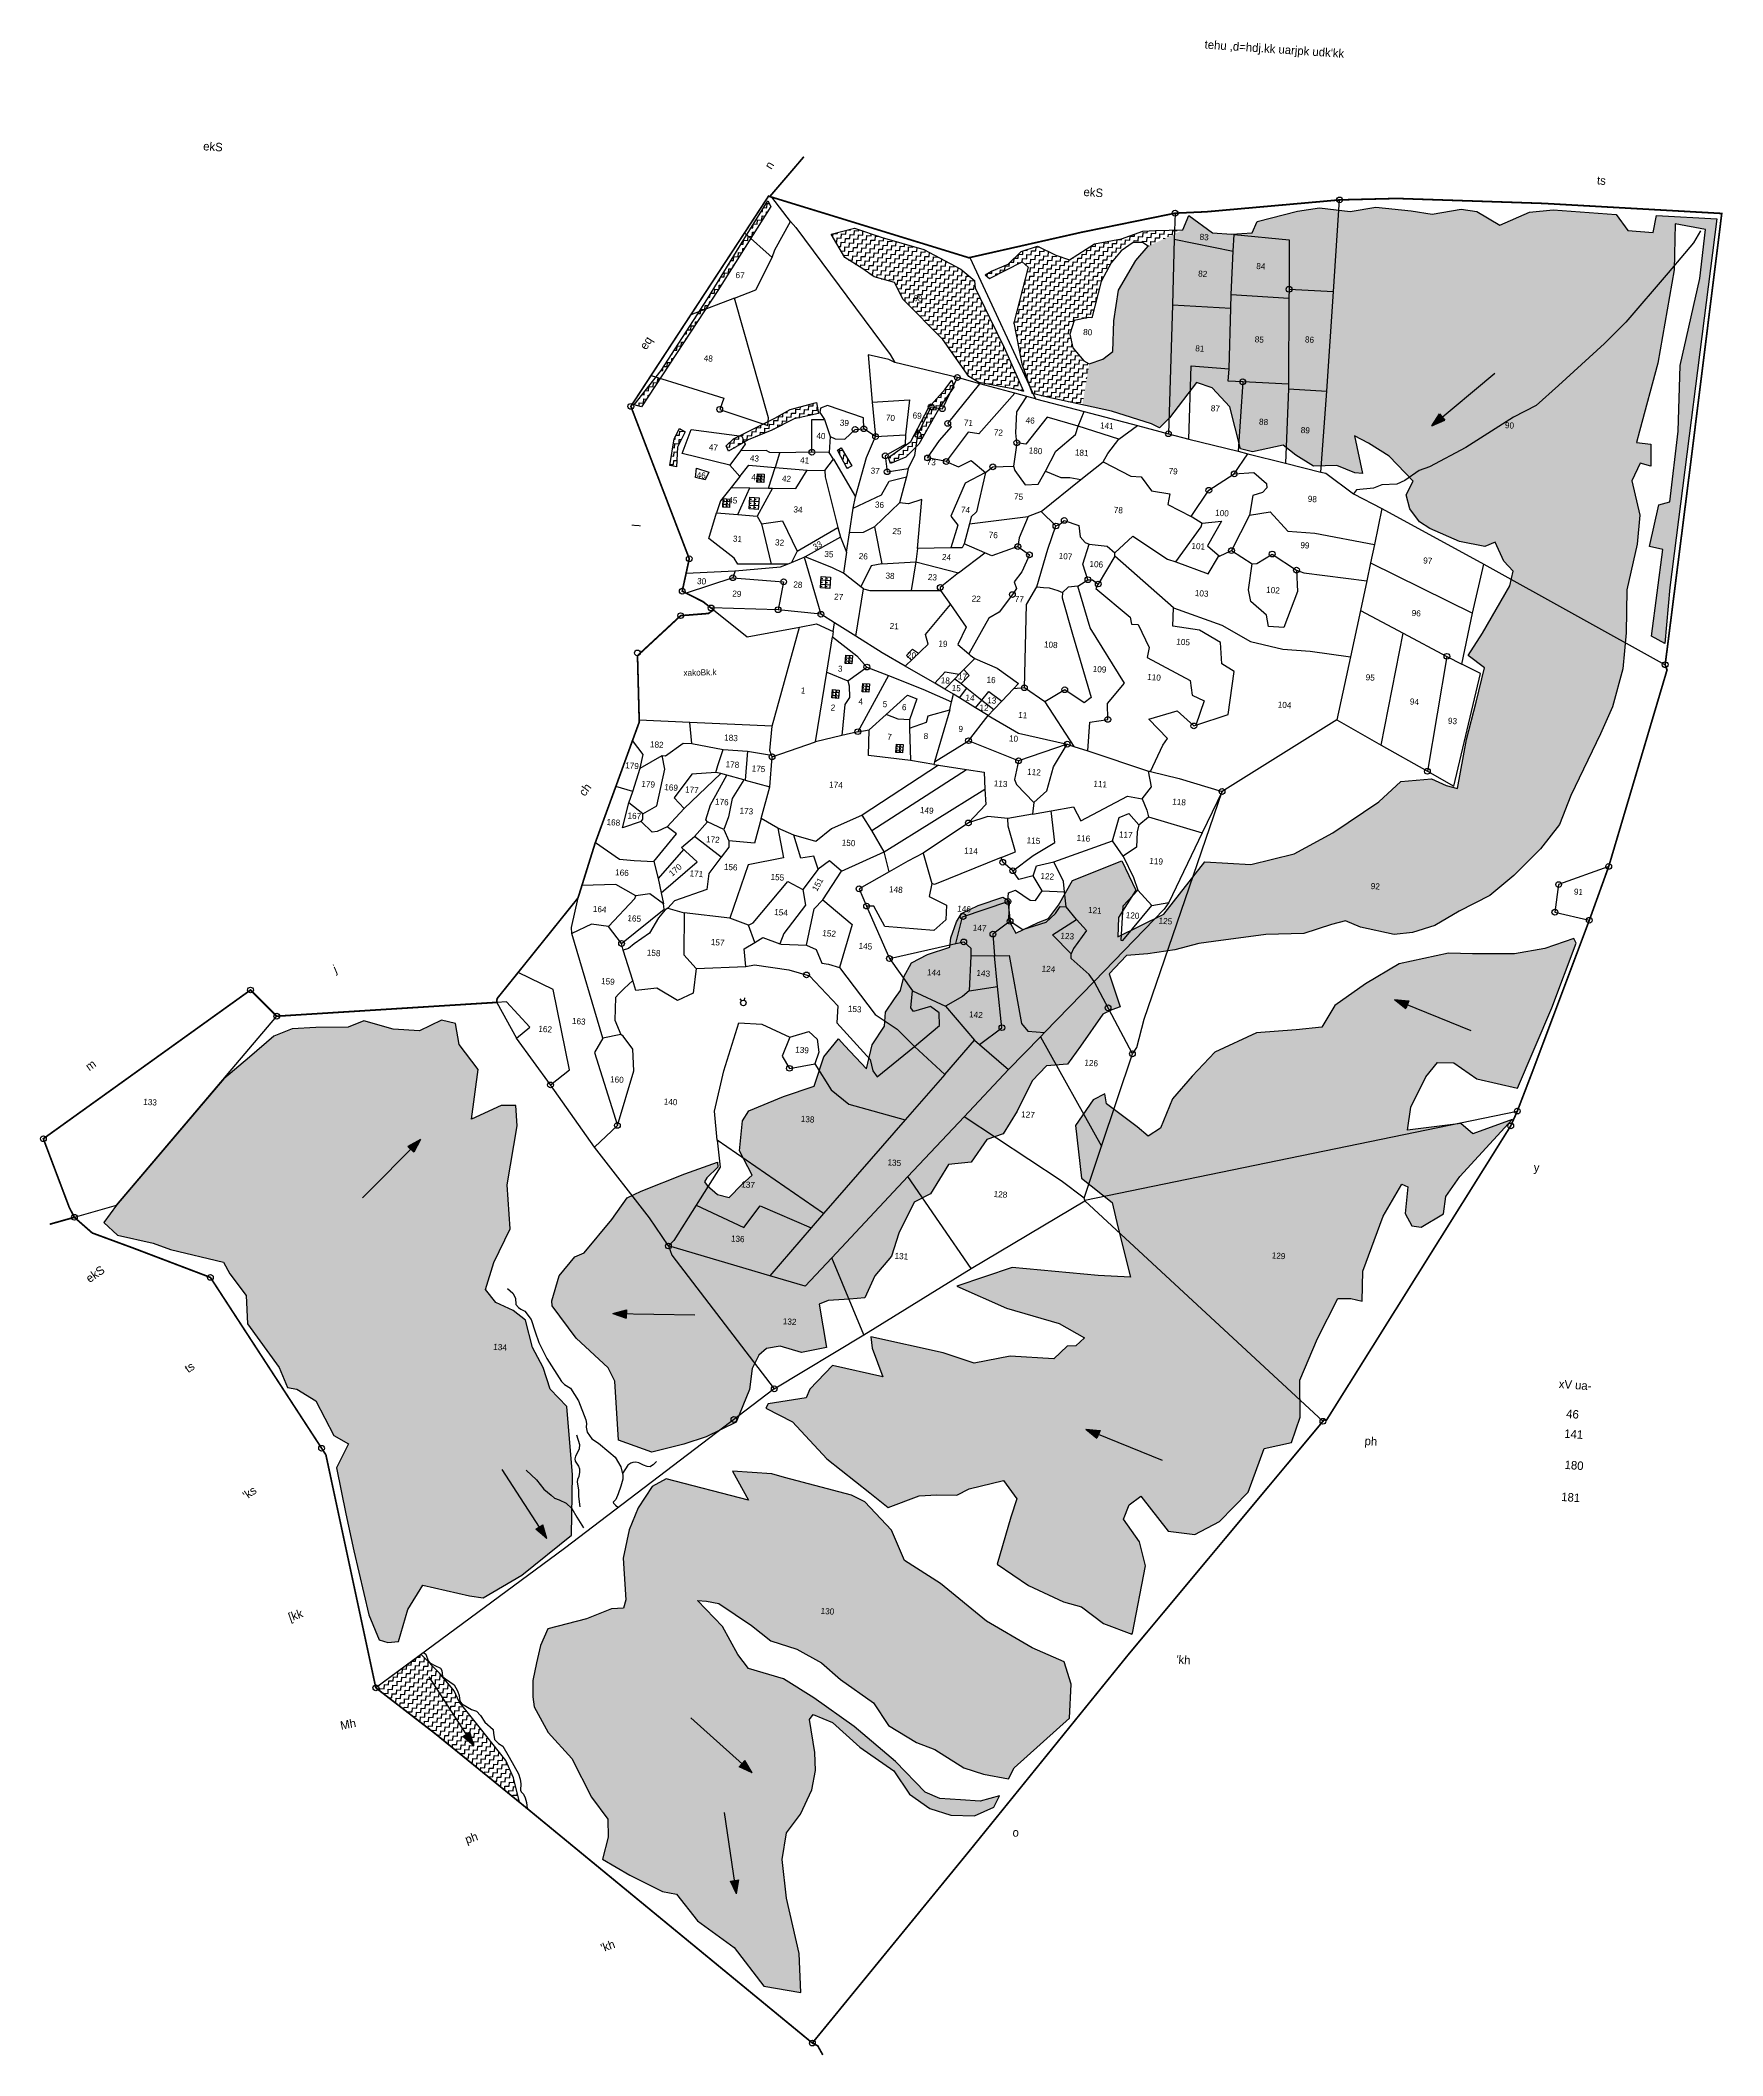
# Model space of a CAD drawing. Header units: metres. Extents: x 286068 to 287359, y 2005630 to 2007176.
import ezdxf
from ezdxf.enums import TextEntityAlignment as Align

# ---------------------------------------------------------------- set-up
doc = ezdxf.new("R2010")
doc.units = ezdxf.units.M
doc.header["$MEASUREMENT"] = 0
doc.linetypes.add('DIVIDE', pattern=[1.25, 0.5, -0.25, 0, -0.25, 0, -0.25])
for name, color, linetype in [('LINE_WATER', 4, 'Continuous'), ('OTHERS', 1, 'Continuous'), ('POLY_HATCH', 12, 'Continuous'), ('POLY_PARCEL', 6, 'Continuous'), ('POLY_ROAD', 30, 'Continuous'), ('SYM_ABADI', 1, 'Continuous'), ('SYM_ARROW', 1, 'Continuous'), ('SYM_STONE', 1, 'Continuous'), ('SYM_WELL', 1, 'Continuous'), ('TEXT_MAPIN', 7, 'Continuous'), ('TEXT_MAPOUT', 7, 'Continuous'), ('TEXT_PARCEL', 7, 'Continuous'), ('V_BOUND_LINE', 7, 'Continuous'), ('V_DIVIDE_LINE', 7, 'DIVIDE')]:
    doc.layers.add(name, color=color, linetype=linetype)
doc.styles.add('TEXT_MAP', font='')
doc.styles.get('TEXT_MAP').set_extended_font_data('Kruti Dev 050')
pattern_1 = [(356.20205, (285772.9125, 2005632.3665), (3.457037, 3.026626), [3.248967, -3.248967]), (86.20205, (285776.1543, 2005632.1513), (-3.026626, 3.457037), [3.248967, -3.248967])]

msp = doc.modelspace()

# ---------------------------------------------------------------- texts
at = {"layer": 'TEXT_MAPOUT', "style": 'TEXT_MAP'}
msp.add_text("tehu ,d=hdj.kk uarjpk udk'kk", height=6.498, rotation=356.2021, dxfattribs=at).set_placement((286961.1, 2007169.6))

# ---------------------------------------------------------------- blocks, each defined once
blk = doc.blocks.new('COLONY')
blk.add_lwpolyline([(-1.36, 3.39), (1.36, 3.39), (1.36, 0), (-1.36, 0)], close=True)
for points in [[(-1.36, 2.82), (-0.87, 2.82)], [(-1.36, 2.35), (1.36, 2.35)], [(-1.36, 1.68), (-0.87, 1.68)], [(-1.36, 1.1), (1.36, 1.1)], [(-1.36, 0.51), (-0.87, 0.51)], [(0, 3.39), (0, 0)], [(0, 2.82), (0.57, 2.82)], [(0, 1.68), (0.57, 1.68)], [(0, 0.51), (0.57, 0.51)]]:
    blk.add_lwpolyline(points)
blk = doc.blocks.new('MOTWELL')
for points in [[(-1.5, 3), (-0.8, 1.5)], [(1.5, 3), (0.8, 1.5)]]:
    blk.add_lwpolyline(points)
blk.add_circle((0, 0), 1.74)
blk = doc.blocks.new('STONE')
blk.add_circle((0, 0), 0.851)
blk = doc.blocks.new('ARROWASPECT')
h = blk.add_hatch(color=256)
h.paths.add_polyline_path([(2.85, -2.85), (3.72, -1.98), (0, 0)])
h.paths.add_polyline_path([(0, 0), (1.98, -3.72), (2.85, -2.85)])
for points in [[(0, 0), (17.15, -17.15)], [(0, 0), (1.98, -3.72)], [(0, 0), (3.72, -1.98)], [(3.72, -1.98), (1.98, -3.72)]]:
    blk.add_lwpolyline(points)
blk = doc.blocks.new('897')
at = {"layer": 'POLY_HATCH'}
h = blk.add_hatch(dxfattribs=at)
h.set_pattern_fill('ZIGZAG', color=256, scale=25.991732, angle=-3.7979, style=0)
h.set_pattern_definition(pattern_1)
h.paths.add_polyline_path([(286646.4, 2006885.4), (286665, 2006889.5), (286663.7, 2006898), (286643.4, 2006892.8), (286631.5, 2006886), (286599.9, 2006870.1), (286594.2, 2006864.8), (286596.2, 2006860.8), (286611.3, 2006869.3), (286629.4, 2006876.9)])
h.paths.add_polyline_path([(286682.5, 2006863.3), (286679.7, 2006861.6), (286687.2, 2006847.3), (286690.8, 2006849.4)])
h.paths.add_polyline_path([(286758.4, 2006894.9), (286768.9, 2006909.9), (286767.4, 2006915.3), (286762.3, 2006908.4), (286749.5, 2006894), (286736, 2006868.1), (286718.7, 2006855.9), (286720.3, 2006851.2), (286732.1, 2006856.2), (286742, 2006866.2)])
h.paths.add_polyline_path([(286562.8, 2006875.6), (286558.4, 2006878.2), (286554.4, 2006870.1), (286551.2, 2006849.7), (286556.1, 2006848.6), (286557.1, 2006863.8)])
h.paths.add_polyline_path([(286588, 2006983.9), (286628.6, 2007048.5), (286626.2, 2007052.8), (286607.8, 2007023.1), (286579.9, 2006977.6), (286544.5, 2006922.7), (286523.7, 2006896.2), (286529.3, 2006894.7)])
h = blk.add_hatch(dxfattribs=at)
h.set_pattern_fill('ZIGZAG', color=256, scale=25.991732, angle=-3.7979, style=0)
h.set_pattern_definition(pattern_1)
h.paths.add_polyline_path([(287321.5, 2006999.9), (287322.1, 2007035.1), (287345.3, 2007030.7), (287341.1, 2006993.1), (287326.1, 2006926.5), (287324.4, 2006876), (287318, 2006821.8), (287309.5, 2006819.5), (287302.4, 2006787.6), (287312.8, 2006785.3), (287303.9, 2006718.9), (287314.2, 2006713.2), (287318, 2006756.1), (287354.1, 2007039), (287307.9, 2007041.5), (287305.4, 2007028.4), (287285.9, 2007030.1), (287277, 2007042.2), (287228.6, 2007045.8), (287210.5, 2007044.1), (287187.6, 2007034), (287170, 2007044.6), (287158.1, 2007046.3), (287135.7, 2007042.6), (287119.6, 2007045), (287092.5, 2007048), (287073, 2007044.6), (287049.3, 2007047.5), (287032.5, 2007044.8), (287001.6, 2007037), (286997.6, 2007028.3), (286981.8, 2007027.2), (286967.3, 2007028.2), (286949.2, 2007041.6), (286944.6, 2007030.4), (286918, 2007017.9), (286908.5, 2007007), (286895.2, 2006984.2), (286891.7, 2006960.8), (286890.9, 2006937.2), (286883.2, 2006931.2), (286872.7, 2006927.7), (286867.5, 2006896.2), (286889.9, 2006891.4), (286920.5, 2006881.7), (286926.7, 2006878.7), (286934.4, 2006886.3), (286955, 2006913.5), (286967.1, 2006909.3), (286980.7, 2006894.7), (286988.8, 2006862.6), (286998, 2006860.3), (287021.4, 2006865.2), (287031.2, 2006857.7), (287044.7, 2006849.1), (287062.7, 2006849.6), (287076.4, 2006844), (287082.3, 2006843.6), (287076.2, 2006872.6), (287086.9, 2006866.8), (287102.9, 2006856.8), (287121.2, 2006837.6), (287115.9, 2006827.3), (287118.6, 2006816.4), (287126, 2006806.6), (287133.9, 2006801.5), (287156.7, 2006791.4), (287176.1, 2006787.6), (287184, 2006790.9), (287190.7, 2006776.4), (287197.9, 2006768.6), (287195.4, 2006757.3), (287179.8, 2006730.6), (287272.1, 2006660.3), (287274.1, 2006664.5), (287282.1, 2006693.6), (287284.5, 2006721.3), (287285, 2006754.2), (287293, 2006789.4), (287295, 2006811.6), (287288.9, 2006838), (287295.4, 2006851.5), (287303.6, 2006849.3), (287303.6, 2006866), (287292.6, 2006867.3), (287294.8, 2006876.1), (287308.9, 2006928.2)])
h = blk.add_hatch(dxfattribs=at)
h.set_pattern_fill('ZIGZAG', color=256, scale=25.991732, angle=-3.7979, style=0)
h.set_pattern_definition(pattern_1)
h.paths.add_polyline_path([(286785.6, 2006985.9), (286784.9, 2006991.4), (286774.3, 2007000.3), (286745.9, 2007015.4), (286714, 2007024.7), (286692.7, 2007031.7), (286674.9, 2007027.3), (286685.2, 2007009.2), (286698.4, 2007001), (286707.7, 2006994.4), (286723.3, 2006990), (286730.1, 2006977.2), (286760.5, 2006946.5), (286780.4, 2006917.9), (286788.2, 2006913.5), (286818.2, 2006907.7), (286822.6, 2006906.6), (286807.8, 2006940.1), (286796.4, 2006962.9)])
h = blk.add_hatch(dxfattribs=at)
h.set_pattern_fill('ZIGZAG', color=256, scale=25.991732, angle=-3.7979, style=0)
h.set_pattern_definition(pattern_1)
h.paths.add_polyline_path([(286881.8, 2006990.8), (286889.7, 2007005.2), (286897.2, 2007014.3), (286906.4, 2007020.9), (286913.6, 2007020.8), (286918, 2007017.9), (286944.6, 2007030.4), (286923.6, 2007030), (286913.8, 2007029.4), (286897.6, 2007023.7), (286876.9, 2007019.9), (286857.7, 2007007.5), (286847.2, 2007011.2), (286833.2, 2007018.1), (286820.5, 2007013.8), (286810.5, 2007004.3), (286797.7, 2006998.7), (286793, 2006996.1), (286796.2, 2006993.2), (286821.2, 2007005.9), (286826, 2007002), (286814.9, 2006959.1), (286821.1, 2006927.7), (286829, 2006905), (286844.2, 2006901.3), (286867.5, 2006896.2), (286872.7, 2006927.7), (286868.6, 2006929.9), (286860.1, 2006940), (286857.8, 2006950.4), (286861.1, 2006960.9), (286872.4, 2006963.2), (286874.7, 2006963.1)])
h = blk.add_hatch(dxfattribs=at)
h.set_pattern_fill('ZIGZAG', color=256, scale=25.991732, angle=-3.7979, style=0)
h.set_pattern_definition(pattern_1)
h.paths.add_polyline_path([(287242.2, 2006596.5), (287264.9, 2006643.9), (287272.1, 2006660.3), (287179.8, 2006730.6), (287174.3, 2006721.1), (287163.3, 2006703.9), (287175.9, 2006694.5), (287169.4, 2006668.1), (287162, 2006639.5), (287155.2, 2006602), (287146.4, 2006604.3), (287135.2, 2006609.3), (287111.8, 2006607.3), (287095, 2006591.7), (287059.7, 2006568), (287030, 2006551.7), (286996.6, 2006543.6), (286961.3, 2006545.6), (286930, 2006505.4), (286894.7, 2006488.1), (286895.2, 2006503), (286908.6, 2006523.9), (286897.7, 2006546.4), (286860, 2006531.4), (286849.1, 2006512.3), (286841.6, 2006502.1), (286833.7, 2006499.2), (286816.5, 2006490.9), (286810.8, 2006501.1), (286811.3, 2006515.6), (286806.4, 2006518.5), (286787.6, 2006512.1), (286774.8, 2006506.1), (286770.9, 2006499.5), (286766.7, 2006487.4), (286765.8, 2006480.2), (286748.8, 2006474.5), (286736.4, 2006468.1), (286730.6, 2006457.4), (286728.1, 2006446.9), (286723.4, 2006440.4), (286716.4, 2006430.2), (286715.7, 2006419.5), (286706.2, 2006405.2), (286701.9, 2006386.7), (286685.2, 2006404.4), (286680.4, 2006409.9), (286669.2, 2006396.1), (286661.8, 2006373.5), (286638.2, 2006365.7), (286611.8, 2006354.7), (286606.8, 2006346.8), (286604.5, 2006323.9), (286614.3, 2006305.3), (286606.2, 2006298.2), (286596.5, 2006288.1), (286587.7, 2006290.4), (286579.7, 2006297.4), (286577.7, 2006300), (286579.6, 2006303.3), (286587.8, 2006311.3), (286587.7, 2006315.2), (286562.7, 2006306.2), (286529, 2006293), (286518.4, 2006287.8), (286506.6, 2006271.1), (286485.3, 2006245.7), (286478.2, 2006242.7), (286466.2, 2006228.1), (286460.6, 2006208.9), (286460.8, 2006205), (286479.2, 2006180.3), (286503.7, 2006157.4), (286509, 2006147.2), (286511.6, 2006101.8), (286537.4, 2006092.7), (286561.8, 2006098.9), (286578.9, 2006104.5), (286602, 2006115.8), (286612.1, 2006140.8), (286614.2, 2006156.8), (286619.4, 2006167.1), (286625.3, 2006172.3), (286635.6, 2006174.1), (286652, 2006169.1), (286671.2, 2006172.9), (286665.6, 2006206.2), (286672.5, 2006209.1), (286688.8, 2006210.2), (286700.6, 2006211.1), (286708.4, 2006227.9), (286721.2, 2006243.2), (286726.8, 2006260.7), (286738.4, 2006284.5), (286751.1, 2006290.9), (286764.9, 2006313.4), (286782.3, 2006315.1), (286794.1, 2006332.7), (286806.7, 2006336.9), (286817.5, 2006354.4), (286829.1, 2006377.6), (286839.9, 2006389.2), (286856.2, 2006390.3), (286866, 2006404.2), (286883.3, 2006428.7), (286890.2, 2006432.2), (286896.5, 2006434.5), (286888.1, 2006459.7), (286901.4, 2006473.8), (286917.6, 2006475), (286938.5, 2006478.1), (286956.7, 2006483), (286968, 2006484.5), (287008.3, 2006489.8), (287037.4, 2006490.7), (287058.6, 2006497.6), (287069.3, 2006500.3), (287080.8, 2006495.6), (287106.6, 2006490), (287120.7, 2006491.3), (287137.8, 2006496.8), (287156.4, 2006507.9), (287180.1, 2006519.7), (287198.4, 2006535.2), (287218.8, 2006555.7), (287233.4, 2006574.2)])
h = blk.add_hatch(dxfattribs=at)
h.set_pattern_fill('ZIGZAG', color=256, scale=25.991732, angle=-3.7979, style=0)
h.set_pattern_definition(pattern_1)
h.paths.add_polyline_path([(287098.3, 2006273.8), (287112.5, 2006298.3), (287117.2, 2006296.4), (287115, 2006275.9), (287120.1, 2006266.3), (287127.3, 2006265.4), (287144.6, 2006275.6), (287146.2, 2006288.8), (287157, 2006304.3), (287197.2, 2006347.9), (287166.9, 2006336.9), (287157.7, 2006344.8), (287116.9, 2006339.8), (287119.3, 2006357.5), (287130.9, 2006380.6), (287139.8, 2006391.7), (287152.3, 2006391.3), (287170.1, 2006379.2), (287201.2, 2006371.9), (287227.5, 2006433.6), (287246.2, 2006483.3), (287244.5, 2006486.9), (287222.1, 2006479.1), (287198.8, 2006475), (287166.8, 2006475.1), (287148.2, 2006475.5), (287110.5, 2006467.5), (287084.6, 2006452.1), (287061.2, 2006435.5), (287051.2, 2006418.7), (287031.6, 2006416.8), (287001.1, 2006414.4), (286969, 2006399.5), (286951.6, 2006381.3), (286936.5, 2006363.9), (286927.4, 2006341.4), (286918, 2006335.2), (286909.6, 2006342.2), (286886.1, 2006359.9), (286884.6, 2006367.7), (286875.8, 2006363), (286862.3, 2006343.3), (286866.9, 2006303), (286890.3, 2006284.2), (286894.7, 2006265.7), (286904.3, 2006227.1), (286879.7, 2006228.3), (286813.7, 2006234.3), (286771.1, 2006220.2), (286809.2, 2006203.1), (286849.7, 2006191.5), (286869.2, 2006180.5), (286862.4, 2006174.4), (286855.9, 2006174), (286845.5, 2006164.2), (286812.1, 2006166.4), (286784.6, 2006161), (286760.8, 2006169), (286705.2, 2006181.1), (286706.3, 2006172.6), (286714.5, 2006150.6), (286675.8, 2006159.2), (286658.5, 2006141), (286655.6, 2006134.3), (286626.5, 2006129.7), (286624.7, 2006126.6), (286645.1, 2006116), (286671.5, 2006087.5), (286704.6, 2006061.5), (286718.5, 2006050.2), (286742.2, 2006059.2), (286756, 2006059.9), (286771.3, 2006059.7), (286780.6, 2006064.7), (286806.9, 2006071.1), (286817.3, 2006057), (286812.7, 2006042.8), (286802.2, 2006006.7), (286826.2, 2005990.5), (286852.9, 2005977.8), (286866.8, 2005974.1), (286883.8, 2005961.2), (286905.5, 2005953.1), (286906, 2005953.9), (286915.9, 2006005.5), (286911.2, 2006023.8), (286899, 2006041.2), (286903.4, 2006052.2), (286912.3, 2006058.9), (286933.2, 2006032.1), (286953.7, 2006029.5), (286972.6, 2006039.6), (286994.7, 2006061.9), (287007, 2006095.5), (287028, 2006100.2), (287034.5, 2006119.6), (287034.4, 2006147.9), (287047.8, 2006179.8), (287063.4, 2006210.6), (287073.5, 2006210.7), (287082.2, 2006208.5), (287082.6, 2006231.6)])
h = blk.add_hatch(dxfattribs=at)
h.set_pattern_fill('ZIGZAG', color=256, scale=25.991732, angle=-3.7979, style=0)
h.set_pattern_definition(pattern_1)
h.paths.add_polyline_path([(286409.7, 2006217.5), (286416, 2006238.3), (286428.7, 2006264), (286426.4, 2006297.9), (286433.9, 2006343.2), (286433.1, 2006358.7), (286421.7, 2006358.7), (286399, 2006348.1), (286404.2, 2006386.4), (286389.6, 2006405.5), (286386.8, 2006421.6), (286376, 2006424.2), (286359.2, 2006415.9), (286338.8, 2006417.2), (286316.5, 2006423.6), (286304.4, 2006418.8), (286279.7, 2006418.5), (286261.5, 2006417.4), (286247.5, 2006411.9), (286228.6, 2006395.8), (286209, 2006379.2), (286126.6, 2006282.2), (286116.9, 2006268.9), (286127.6, 2006259.1), (286154.9, 2006253.1), (286168.2, 2006248.1), (286208.9, 2006238.5), (286213.6, 2006229.5), (286226.2, 2006212.9), (286227.1, 2006191.3), (286251.4, 2006157.8), (286257.9, 2006142.3), (286265, 2006141), (286279.6, 2006132.1), (286293.4, 2006105.4), (286304.7, 2006099), (286295.5, 2006080.7), (286302.7, 2006045.5), (286308.8, 2006017.1), (286320.3, 2005967.8), (286328.1, 2005948.7), (286334.8, 2005946.8), (286342.9, 2005947.4), (286350.2, 2005971.9), (286361.7, 2005990.8), (286397.5, 2005982.4), (286408, 2005980.9), (286437.6, 2005998.3), (286475.7, 2006029.1), (286476.5, 2006075.3), (286472, 2006127.8), (286459.2, 2006141.1), (286453.9, 2006157.8), (286445.8, 2006173.1), (286440.3, 2006193.9), (286431, 2006201.3), (286417.7, 2006207.5)])
h = blk.add_hatch(dxfattribs=at)
h.set_pattern_fill('ZIGZAG', color=256, scale=25.991732, angle=-3.7979, style=0)
h.set_pattern_definition(pattern_1)
h.paths.add_polyline_path([(286639.1, 2006073.2), (286629.4, 2006076.2), (286599.1, 2006078.2), (286611.4, 2006055.9), (286548.2, 2006072.2), (286537.6, 2006066.3), (286526.8, 2006050), (286520, 2006033.1), (286515.4, 2006011.5), (286517.3, 2005979.5), (286515.6, 2005973.1), (286506.3, 2005972.5), (286487.2, 2005964.9), (286457.5, 2005957.1), (286451.8, 2005944.3), (286448.9, 2005931.2), (286445.9, 2005917.6), (286445.9, 2005905.1), (286447, 2005897.3), (286457.8, 2005877.6), (286476, 2005857.8), (286491, 2005828.1), (286503.6, 2005811.1), (286503.9, 2005797.3), (286499.4, 2005780.5), (286520.4, 2005768.2), (286545.5, 2005755.6), (286556.3, 2005753.6), (286572.3, 2005733.2), (286600.5, 2005712.7), (286623.2, 2005682.9), (286651.6, 2005678.2), (286650.4, 2005708.2), (286640.6, 2005750.5), (286637.3, 2005780.2), (286640.7, 2005800.6), (286651.4, 2005814.9), (286659.9, 2005833.7), (286662.9, 2005848.5), (286662.2, 2005862.3), (286658.2, 2005887.6), (286660.9, 2005891.5), (286675.9, 2005885.2), (286696.9, 2005866.5), (286722.8, 2005848.2), (286735, 2005830.4), (286750.4, 2005819.2), (286766.7, 2005814.1), (286784.8, 2005813.7), (286799.5, 2005820.4), (286804, 2005829), (286789.1, 2005824.9), (286774, 2005825.9), (286758.2, 2005827), (286746.9, 2005831.8), (286724.3, 2005855.3), (286692.4, 2005882.2), (286661.5, 2005904.2), (286638.4, 2005918.8), (286611.5, 2005926.8), (286603.2, 2005937.6), (286591.6, 2005959), (286572.3, 2005978.9), (286579.1, 2005978.4), (286588.8, 2005976.6), (286613.7, 2005959.8), (286628.5, 2005948), (286648.5, 2005941.5), (286667.3, 2005931.1), (286682.1, 2005918.4), (286707.3, 2005900.3), (286718.7, 2005883), (286740.4, 2005869.9), (286754.4, 2005864.6), (286776.5, 2005850.6), (286791.7, 2005845.7), (286810.8, 2005842.1), (286815.2, 2005850.5), (286857.6, 2005888.7), (286858.8, 2005914.6), (286853.5, 2005931.9), (286829.1, 2005942.5), (286794, 2005963), (286758.7, 2005992), (286731.2, 2006009.6), (286721, 2006033), (286700.6, 2006054.5), (286690.4, 2006059.7)])
h = blk.add_hatch(dxfattribs=at)
h.set_pattern_fill('ZIGZAG', color=256, scale=25.991732, angle=-3.7979, style=0)
h.set_pattern_definition(pattern_1)
h.paths.add_polyline_path([(286435.9, 2005824.1), (286431.1, 2005842.8), (286425.2, 2005856.1), (286406, 2005880.8), (286389.5, 2005901.2), (286385.6, 2005909.5), (286374.4, 2005923.1), (286360.3, 2005937.5), (286325.6, 2005911.9), (286370.6, 2005877.2)])
at = {"layer": 'LINE_WATER'}
for points in [[(287341.7, 2007029.8), (287336.3, 2007020.5), (287316.7, 2006997.6), (287284.3, 2006959.8), (287268, 2006943.2), (287232.8, 2006911), (287215.6, 2006895.8), (287198.2, 2006886.8), (287161.6, 2006863.6), (287133.7, 2006848.8), (287125.8, 2006846), (287114.7, 2006838.3), (287108.6, 2006835.3), (287097.1, 2006835), (287090.8, 2006832.3), (287077.7, 2006831), (287075.4, 2006827.9)], [(286426.6, 2006218.4), (286430.8, 2006214.6), (286432.7, 2006210.8), (286433.1, 2006206.1), (286434.9, 2006203.8), (286436.8, 2006202.4), (286440, 2006200.8), (286444.8, 2006194.4), (286447.9, 2006185.1), (286450.6, 2006176.8), (286456.8, 2006164.7), (286467.9, 2006147), (286470.3, 2006144.6), (286474.8, 2006141.9), (286481.1, 2006132.2), (286486.7, 2006117.4), (286487.2, 2006114.7), (286486.8, 2006111.8), (286487.7, 2006108.1), (286491.3, 2006103), (286496.5, 2006099.5), (286504.4, 2006093), (286509.2, 2006088.8), (286513.6, 2006081.5), (286515.1, 2006075), (286515.1, 2006072.1), (286513.6, 2006066.7), (286511.4, 2006060.8), (286509.6, 2006056.5), (286507.7, 2006054.3), (286508, 2006053.5), (286509.5, 2006052), (286511.5, 2006050.3)], [(286479.4, 2006105.9), (286481.7, 2006098.6), (286481.6, 2006095.3), (286480.9, 2006093.4), (286478.7, 2006089.6), (286478.2, 2006087.5), (286478.5, 2006085.9), (286481.1, 2006082.1), (286481.8, 2006079.9), (286481.8, 2006077.4), (286481.2, 2006074.1), (286480.3, 2006071.8), (286480.1, 2006069.9), (286481.1, 2006063.6), (286481.1, 2006058.6), (286482, 2006050.9)], [(286440.9, 2006078.9), (286448.9, 2006071.4), (286454.5, 2006064.4), (286460.2, 2006059.8), (286462.6, 2006057.5), (286466.2, 2006056.1), (286471.5, 2006053.6), (286475.9, 2006049.4), (286479.7, 2006042.9), (286483.6, 2006036.6), (286485, 2006034.6)], [(286540.9, 2006085.6), (286538.3, 2006082.9), (286537.1, 2006082.2), (286535.9, 2006081.5), (286533.7, 2006081.8), (286530.8, 2006082.7), (286527.3, 2006084.5), (286525.1, 2006085.1), (286522.7, 2006084.9), (286521.2, 2006084.3), (286518.8, 2006082.7), (286514.8, 2006076.4)], [(286362.1, 2005938.9), (286363.9, 2005937.8), (286365.8, 2005932.7), (286367, 2005931.2), (286370.9, 2005929.1), (286375.2, 2005926.9), (286376.2, 2005925.2), (286376.4, 2005922.8), (286376.8, 2005920.7), (286379.1, 2005918.9), (286385.7, 2005914.1), (286388.2, 2005909.7), (286389.4, 2005905.9), (286390.1, 2005901.8), (286391.6, 2005899.7), (286399, 2005895.2), (286402.8, 2005894), (286405.8, 2005890.8), (286409.3, 2005885.5), (286415.5, 2005879.9), (286415.9, 2005877.1), (286416.5, 2005872.3), (286419.6, 2005869.3), (286423, 2005867.1), (286427.9, 2005858.6), (286435, 2005846), (286436.4, 2005841.9), (286436.9, 2005838.3), (286436.6, 2005833.4), (286437.2, 2005832.1), (286438.8, 2005830.3), (286440.2, 2005827.4), (286441.1, 2005823.9), (286441.7, 2005819.3)]]:
    blk.add_lwpolyline(points, dxfattribs=at)
at = {"layer": 'OTHERS'}
blk.add_lwpolyline([(286676.3, 2006722.4), (286677.5, 2006729)], dxfattribs=at)
at = {"layer": 'POLY_HATCH'}
for points in [[(286523.7, 2006896.2), (286544.5, 2006922.7), (286579.9, 2006977.6), (286607.8, 2007023.1), (286626.2, 2007052.8), (286628.6, 2007048.5), (286588, 2006983.9), (286529.3, 2006894.7)], [(286906.4, 2007020.9), (286897.2, 2007014.3), (286889.7, 2007005.2), (286881.8, 2006990.8), (286874.7, 2006963.1), (286872.4, 2006963.2), (286861.1, 2006960.9), (286857.8, 2006950.4), (286860.1, 2006940), (286868.6, 2006929.9), (286872.7, 2006927.7), (286883.2, 2006931.2), (286890.9, 2006937.2), (286891.7, 2006960.8), (286895.2, 2006984.2), (286908.5, 2007007), (286918, 2007017.9), (286913.6, 2007020.8)], [(286718.7, 2006855.9), (286736, 2006868.1), (286749.5, 2006894), (286762.3, 2006908.4), (286767.4, 2006915.3), (286768.9, 2006909.9), (286758.4, 2006894.9), (286742, 2006866.2), (286732.1, 2006856.2), (286720.3, 2006851.2)], [(286594.2, 2006864.8), (286599.9, 2006870.1), (286631.5, 2006886), (286643.4, 2006892.8), (286663.7, 2006898), (286665, 2006889.5), (286646.4, 2006885.4), (286629.4, 2006876.9), (286611.3, 2006869.3), (286596.2, 2006860.8)], [(286551.2, 2006849.7), (286554.4, 2006870.1), (286558.4, 2006878.2), (286562.8, 2006875.6), (286557.1, 2006863.8), (286556.1, 2006848.6)], [(286682.5, 2006863.3), (286690.8, 2006849.4), (286687.2, 2006847.3), (286679.7, 2006861.6)], [(286905.5, 2005953.1), (286906, 2005953.9), (286915.9, 2006005.5), (286911.2, 2006023.8), (286899, 2006041.2), (286903.4, 2006052.2), (286912.3, 2006058.9), (286933.2, 2006032.1), (286953.7, 2006029.5), (286972.6, 2006039.6), (286994.7, 2006061.9), (287007, 2006095.5), (287028, 2006100.2), (287034.5, 2006119.6), (287034.4, 2006147.9), (287047.8, 2006179.8), (287063.4, 2006210.6), (287073.5, 2006210.7), (287082.2, 2006208.5), (287082.6, 2006231.6), (287098.3, 2006273.8), (287112.5, 2006298.3), (287117.2, 2006296.4), (287115, 2006275.9), (287120.1, 2006266.3), (287127.3, 2006265.4), (287144.6, 2006275.6), (287146.2, 2006288.8), (287157, 2006304.3), (287197.2, 2006347.9), (287166.9, 2006336.9), (287157.7, 2006344.8), (287116.9, 2006339.8), (287119.3, 2006357.5), (287130.9, 2006380.6), (287139.8, 2006391.7), (287152.3, 2006391.3), (287170.1, 2006379.2), (287201.2, 2006371.9), (287227.5, 2006433.6), (287246.2, 2006483.3), (287244.5, 2006486.9), (287222.1, 2006479.1), (287198.8, 2006475), (287166.8, 2006475.1), (287148.2, 2006475.5), (287110.5, 2006467.5), (287084.6, 2006452.1), (287061.2, 2006435.5), (287051.2, 2006418.7), (287031.6, 2006416.8), (287001.1, 2006414.4), (286969, 2006399.5), (286951.6, 2006381.3), (286936.5, 2006363.9), (286927.4, 2006341.4), (286918, 2006335.2), (286909.6, 2006342.2), (286886.1, 2006359.9), (286884.6, 2006367.7), (286875.8, 2006363), (286862.3, 2006343.3), (286866.9, 2006303), (286890.3, 2006284.2), (286894.7, 2006265.7), (286904.3, 2006227.1), (286879.7, 2006228.3), (286813.7, 2006234.3), (286771.1, 2006220.2), (286809.2, 2006203.1), (286849.7, 2006191.5), (286869.2, 2006180.5), (286862.4, 2006174.4), (286855.9, 2006174), (286845.5, 2006164.2), (286812.1, 2006166.4), (286784.6, 2006161), (286760.8, 2006169), (286705.2, 2006181.1), (286706.3, 2006172.6), (286714.5, 2006150.6), (286675.8, 2006159.2), (286658.5, 2006141), (286655.6, 2006134.3), (286626.5, 2006129.7), (286624.7, 2006126.6), (286645.1, 2006116), (286671.5, 2006087.5), (286704.6, 2006061.5), (286718.5, 2006050.2), (286742.2, 2006059.2), (286756, 2006059.9), (286771.3, 2006059.7), (286780.6, 2006064.7), (286806.9, 2006071.1), (286817.3, 2006057), (286812.7, 2006042.8), (286802.2, 2006006.7), (286826.2, 2005990.5), (286852.9, 2005977.8), (286866.8, 2005974.1), (286883.8, 2005961.2), (286905.5, 2005953.1)], [(286325.6, 2005911.9), (286370.6, 2005877.2), (286435.9, 2005824.1), (286431.1, 2005842.8), (286425.2, 2005856.1), (286406, 2005880.8), (286389.5, 2005901.2), (286385.6, 2005909.5), (286374.4, 2005923.1), (286360.3, 2005937.5)]]:
    blk.add_lwpolyline(points, close=True, dxfattribs=at)
for points in [[(287307.9, 2007041.5), (287354.1, 2007039), (287318, 2006756.1), (287314.2, 2006713.2), (287303.9, 2006718.9), (287312.8, 2006785.3), (287302.4, 2006787.6), (287309.5, 2006819.5), (287318, 2006821.8), (287324.4, 2006876), (287326.1, 2006926.5), (287341.1, 2006993.1), (287345.3, 2007030.7), (287322.1, 2007035.1), (287321.5, 2006999.9), (287308.9, 2006928.2), (287294.8, 2006876.1), (287292.6, 2006867.3), (287303.6, 2006866), (287303.6, 2006849.3), (287295.4, 2006851.5), (287288.9, 2006838), (287295, 2006811.6), (287293, 2006789.4), (287285, 2006754.2), (287284.5, 2006721.3), (287282.1, 2006693.6), (287274.1, 2006664.5), (287264.9, 2006643.9), (287242.2, 2006596.5), (287233.4, 2006574.2), (287218.8, 2006555.7), (287198.4, 2006535.2), (287180.1, 2006519.7), (287156.4, 2006507.9), (287137.8, 2006496.8), (287120.7, 2006491.3), (287106.6, 2006490), (287080.8, 2006495.6), (287069.3, 2006500.3), (287058.6, 2006497.6), (287037.4, 2006490.7), (287008.3, 2006489.8), (286968, 2006484.5), (286956.7, 2006483), (286938.5, 2006478.1), (286917.6, 2006475), (286901.4, 2006473.8), (286888.1, 2006459.7), (286896.5, 2006434.5), (286890.2, 2006432.2), (286883.3, 2006428.7), (286866, 2006404.2), (286856.2, 2006390.3), (286839.9, 2006389.2), (286829.1, 2006377.6), (286817.5, 2006354.4), (286806.7, 2006336.9), (286794.1, 2006332.7), (286782.3, 2006315.1), (286764.9, 2006313.4), (286751.1, 2006290.9), (286738.4, 2006284.5), (286726.8, 2006260.7), (286721.2, 2006243.2), (286708.4, 2006227.9), (286700.6, 2006211.1), (286688.8, 2006210.2), (286672.5, 2006209.1), (286665.6, 2006206.2), (286671.2, 2006172.9), (286652, 2006169.1), (286635.6, 2006174.1), (286625.3, 2006172.3), (286619.4, 2006167.1), (286614.2, 2006156.8), (286612.1, 2006140.8), (286602, 2006115.8), (286578.9, 2006104.5), (286561.8, 2006098.9), (286537.4, 2006092.7), (286511.6, 2006101.8), (286509, 2006147.2), (286503.7, 2006157.4), (286479.2, 2006180.3), (286460.8, 2006205), (286460.6, 2006208.9), (286466.2, 2006228.1), (286478.2, 2006242.7), (286485.3, 2006245.7), (286506.6, 2006271.1), (286518.4, 2006287.8), (286529, 2006293), (286562.7, 2006306.2), (286587.7, 2006315.2), (286587.8, 2006311.3), (286579.6, 2006303.3), (286577.7, 2006300), (286579.7, 2006297.4), (286587.7, 2006290.4), (286596.5, 2006288.1), (286606.2, 2006298.2), (286614.3, 2006305.3), (286604.5, 2006323.9), (286606.8, 2006346.8), (286611.8, 2006354.7), (286638.2, 2006365.7), (286661.8, 2006373.5), (286669.2, 2006396.1), (286680.4, 2006409.9), (286685.2, 2006404.4), (286701.9, 2006386.7), (286706.2, 2006405.2), (286715.7, 2006419.5), (286716.4, 2006430.2), (286723.4, 2006440.4), (286728.1, 2006446.9), (286730.6, 2006457.4), (286736.4, 2006468.1), (286748.8, 2006474.5), (286765.8, 2006480.2), (286766.7, 2006487.4), (286770.9, 2006499.5), (286774.8, 2006506.1), (286787.6, 2006512.1), (286806.4, 2006518.5), (286811.3, 2006515.6), (286810.8, 2006501.1), (286816.5, 2006490.9), (286833.7, 2006499.2), (286841.6, 2006502.1), (286849.1, 2006512.3), (286860, 2006531.4), (286897.7, 2006546.4), (286908.6, 2006523.9), (286895.2, 2006503), (286894.7, 2006488.1), (286930, 2006505.4), (286961.3, 2006545.6), (286996.6, 2006543.6), (287030, 2006551.7), (287059.7, 2006568), (287095, 2006591.7), (287111.8, 2006607.3), (287135.2, 2006609.3), (287146.4, 2006604.3), (287155.2, 2006602), (287162, 2006639.5), (287169.4, 2006668.1), (287175.9, 2006694.5), (287163.3, 2006703.9), (287174.3, 2006721.1), (287195.4, 2006757.3), (287197.9, 2006768.6), (287190.7, 2006776.4), (287184, 2006790.9), (287176.1, 2006787.6), (287156.7, 2006791.4), (287133.9, 2006801.5), (287126, 2006806.6), (287118.6, 2006816.4), (287115.9, 2006827.3), (287121.2, 2006837.6), (287102.9, 2006856.8), (287086.9, 2006866.8), (287076.2, 2006872.6), (287082.3, 2006843.6), (287076.4, 2006844), (287062.7, 2006849.6), (287044.7, 2006849.1), (287031.2, 2006857.7), (287021.4, 2006865.2), (286998, 2006860.3), (286988.8, 2006862.6), (286980.7, 2006894.7), (286967.1, 2006909.3), (286955, 2006913.5), (286934.4, 2006886.3), (286926.7, 2006878.7), (286920.5, 2006881.7), (286889.9, 2006891.4), (286844.2, 2006901.3), (286829, 2006905)], [(286793, 2006996.1), (286797.7, 2006998.7), (286810.5, 2007004.3), (286820.5, 2007013.8), (286833.2, 2007018.1), (286847.2, 2007011.2), (286857.7, 2007007.5), (286876.9, 2007019.9), (286897.6, 2007023.7), (286913.8, 2007029.4), (286923.6, 2007030), (286944.6, 2007030.4), (286949.2, 2007041.6), (286967.3, 2007028.2), (286981.8, 2007027.2), (286997.6, 2007028.3), (287001.6, 2007037), (287032.5, 2007044.8), (287049.3, 2007047.5), (287073, 2007044.6), (287092.5, 2007048), (287119.6, 2007045), (287135.7, 2007042.6), (287158.1, 2007046.3), (287170, 2007044.6), (287187.6, 2007034), (287210.5, 2007044.1), (287228.6, 2007045.8), (287277, 2007042.2), (287285.9, 2007030.1), (287305.4, 2007028.4), (287307.9, 2007041.5)], [(286822.6, 2006906.6), (286818.2, 2006907.7), (286788.2, 2006913.5), (286780.4, 2006917.9), (286760.5, 2006946.5), (286730.1, 2006977.2), (286723.3, 2006990), (286707.7, 2006994.4), (286698.4, 2007001), (286685.2, 2007009.2), (286674.9, 2007027.3), (286692.7, 2007031.7), (286714, 2007024.7), (286745.9, 2007015.4), (286774.3, 2007000.3), (286784.9, 2006991.4)], [(286793, 2006996.1), (286796.2, 2006993.2), (286821.2, 2007005.9), (286826, 2007002), (286814.9, 2006959.1), (286821.1, 2006927.7), (286829, 2006905)], [(286822.6, 2006906.6), (286807.8, 2006940.1), (286796.4, 2006962.9), (286785.6, 2006985.9), (286784.9, 2006991.4)], [(286334.8, 2005946.8), (286342.9, 2005947.4), (286350.2, 2005971.9), (286361.7, 2005990.8), (286397.5, 2005982.4), (286408, 2005980.9), (286437.6, 2005998.3), (286475.7, 2006029.1), (286476.5, 2006075.3), (286472, 2006127.8), (286459.2, 2006141.1), (286453.9, 2006157.8), (286445.8, 2006173.1), (286440.3, 2006193.9), (286431, 2006201.3), (286417.7, 2006207.5), (286409.7, 2006217.5), (286416, 2006238.3), (286428.7, 2006264), (286426.4, 2006297.9), (286433.9, 2006343.2), (286433.1, 2006358.7), (286421.7, 2006358.7), (286399, 2006348.1), (286404.2, 2006386.4), (286389.6, 2006405.5), (286386.8, 2006421.6), (286376, 2006424.2), (286359.2, 2006415.9), (286338.8, 2006417.2), (286316.5, 2006423.6), (286304.4, 2006418.8), (286279.7, 2006418.5), (286261.5, 2006417.4), (286247.5, 2006411.9), (286228.6, 2006395.8), (286209, 2006379.2), (286126.6, 2006282.2), (286116.9, 2006268.9), (286127.6, 2006259.1), (286154.9, 2006253.1), (286168.2, 2006248.1), (286208.9, 2006238.5), (286213.6, 2006229.5), (286226.2, 2006212.9), (286227.1, 2006191.3), (286251.4, 2006157.8), (286257.9, 2006142.3), (286265, 2006141), (286279.6, 2006132.1), (286293.4, 2006105.4), (286304.7, 2006099), (286295.5, 2006080.7), (286302.7, 2006045.5), (286308.8, 2006017.1), (286320.3, 2005967.8), (286328.1, 2005948.7), (286334.8, 2005946.8)], [(286857.6, 2005888.7), (286858.8, 2005914.6), (286853.5, 2005931.9), (286829.1, 2005942.5), (286794, 2005963), (286758.7, 2005992), (286731.2, 2006009.6), (286721, 2006033), (286700.6, 2006054.5), (286690.4, 2006059.7), (286639.1, 2006073.2), (286629.4, 2006076.2), (286599.1, 2006078.2), (286611.4, 2006055.9), (286548.2, 2006072.2), (286537.6, 2006066.3), (286526.8, 2006050), (286520, 2006033.1), (286515.4, 2006011.5), (286517.3, 2005979.5), (286515.6, 2005973.1), (286506.3, 2005972.5), (286487.2, 2005964.9), (286457.5, 2005957.1), (286451.8, 2005944.3), (286448.9, 2005931.2), (286445.9, 2005917.6), (286445.9, 2005905.1), (286447, 2005897.3), (286457.8, 2005877.6), (286476, 2005857.8), (286491, 2005828.1), (286503.6, 2005811.1), (286503.9, 2005797.3), (286499.4, 2005780.5)], [(286804, 2005829), (286789.1, 2005824.9), (286774, 2005825.9), (286758.2, 2005827), (286746.9, 2005831.8), (286724.3, 2005855.3), (286692.4, 2005882.2), (286661.5, 2005904.2), (286638.4, 2005918.8), (286611.5, 2005926.8), (286603.2, 2005937.6), (286591.6, 2005959), (286572.3, 2005978.9), (286579.1, 2005978.4), (286588.8, 2005976.6), (286613.7, 2005959.8), (286628.5, 2005948), (286648.5, 2005941.5), (286667.3, 2005931.1), (286682.1, 2005918.4), (286707.3, 2005900.3), (286718.7, 2005883), (286740.4, 2005869.9), (286754.4, 2005864.6), (286776.5, 2005850.6), (286791.7, 2005845.7), (286810.8, 2005842.1)], [(286499.4, 2005780.5), (286520.4, 2005768.2), (286545.5, 2005755.6), (286556.3, 2005753.6), (286572.3, 2005733.2), (286600.5, 2005712.7), (286623.2, 2005682.9), (286651.6, 2005678.2), (286650.4, 2005708.2), (286640.6, 2005750.5), (286637.3, 2005780.2), (286640.7, 2005800.6), (286651.4, 2005814.9), (286659.9, 2005833.7), (286662.9, 2005848.5), (286662.2, 2005862.3), (286658.2, 2005887.6), (286660.9, 2005891.5), (286675.9, 2005885.2), (286696.9, 2005866.5), (286722.8, 2005848.2), (286735, 2005830.4), (286750.4, 2005819.2), (286766.7, 2005814.1), (286784.8, 2005813.7), (286799.5, 2005820.4), (286804, 2005829)], [(286810.8, 2005842.1), (286815.2, 2005850.5), (286857.6, 2005888.7)]]:
    blk.add_lwpolyline(points, dxfattribs=at)
at = {"layer": 'POLY_PARCEL'}
for points in [[(286643.7, 2007036.8), (286629.3, 2007055.6)], [(287060.1, 2006983.3), (287064.8, 2007053.5)], [(286629.7, 2007009.4), (286631.5, 2007015.2), (286643.7, 2007036.8)], [(286643.7, 2007036.8), (286647.8, 2007032.3), (286720, 2006935), (286723.6, 2006928.8)], [(286938.6, 2007043.3), (286938, 2007023.3)], [(286629.7, 2007009.4), (286608.4, 2007028.2)], [(286938, 2007023.3), (286936.5, 2006972.9)], [(286938, 2007023.3), (286983.2, 2007014.2)], [(286983.2, 2007014.2), (286983.8, 2007026.9), (287026.2, 2007022.9), (287026, 2006984.9)], [(286600.6, 2006978.2), (286617, 2006984.4), (286629.7, 2007009.4)], [(286781.3, 2007009.3), (286831.5, 2006900.9)], [(286981.6, 2006980.9), (286983.2, 2007014.2)], [(286536.7, 2006918.8), (286592.6, 2006901.3), (286589.4, 2006892.8), (286626.3, 2006880.5), (286626.7, 2006886.3), (286600.6, 2006978.2)], [(286600.6, 2006978.2), (286567.1, 2006965.2)], [(286936.5, 2006972.9), (286933.5, 2006874.1)], [(286936.5, 2006972.9), (286981.3, 2006970.5)], [(286981.3, 2006970.5), (286981.6, 2006980.9)], [(286981.6, 2006980.9), (287025.9, 2006978)], [(287025.9, 2006978), (287025.6, 2006912.1)], [(287026, 2006984.9), (287025.9, 2006978)], [(287026, 2006984.9), (287060.1, 2006983.3)], [(287055, 2006906.7), (287060.1, 2006983.3)], [(286980.1, 2006923.8), (286981.3, 2006970.5)], [(286723.6, 2006928.8), (286719.1, 2006931.1), (286703.1, 2006934.5), (286706.4, 2006898.3)], [(286771.6, 2006917.2), (286723.6, 2006928.8)], [(286734, 2006847.4), (286738.9, 2006857.3), (286741.4, 2006873.4), (286751.5, 2006894.7), (286760.1, 2006893.3), (286771.6, 2006917.2)], [(286763.1, 2006852.8), (286748.8, 2006855.5), (286757.8, 2006868.8), (286767.2, 2006879.5), (286764.2, 2006882), (286788.9, 2006912.5)], [(286788.9, 2006912.5), (286771.6, 2006917.2)], [(286815.8, 2006905.2), (286788.9, 2006912.5)], [(286949.2, 2006870), (286951, 2006926.1), (286980.1, 2006923.8)], [(286990.5, 2006913.9), (286979.3, 2006914.5), (286980.1, 2006923.8)], [(286990.5, 2006913.9), (286986.9, 2006860.6)], [(287025.6, 2006912.1), (286990.5, 2006913.9)], [(287025.6, 2006912.1), (287025.5, 2006908.6)], [(286699.9, 2006877.9), (286699.6, 2006886.3), (286672.1, 2006895.7), (286666.7, 2006893.7), (286666.2, 2006890.5), (286669.6, 2006885.1)], [(286706.4, 2006898.3), (286734.8, 2006900.2), (286731.9, 2006873.3)], [(286706.4, 2006898.3), (286708.9, 2006871.9)], [(286815.8, 2006905.2), (286788, 2006874), (286780, 2006875.2), (286763.1, 2006852.8)], [(286824.9, 2006902.7), (286815.8, 2006905.2)], [(286816.5, 2006874.8), (286817.3, 2006891), (286824.9, 2006902.7)], [(286831.5, 2006900.9), (286824.9, 2006902.7)], [(286831.5, 2006900.9), (286868.9, 2006891.1)], [(287025.5, 2006908.6), (287023.2, 2006851.5)], [(287025.5, 2006908.6), (287055, 2006906.7)], [(287050.4, 2006844.7), (287055, 2006906.7)], [(286660.1, 2006859.9), (286660, 2006884.9), (286669.6, 2006885.1)], [(286669.6, 2006885.1), (286674, 2006872)], [(286864.2, 2006880), (286840.5, 2006886.8), (286824.1, 2006866.1), (286817.2, 2006867.2)], [(286864.2, 2006880), (286868.9, 2006891.1)], [(286868.9, 2006891.1), (286909.8, 2006880.3)], [(286895.4, 2006869.8), (286909.8, 2006880.3)], [(286909.8, 2006880.3), (286933.5, 2006874.1)], [(286597.1, 2006849.9), (286560.5, 2006859), (286567.5, 2006877.4), (286606.4, 2006872.2), (286608.9, 2006866.2), (286605.3, 2006860.9)], [(286674, 2006872), (286673.4, 2006859.6)], [(286674, 2006872), (286677.9, 2006870.3), (286685.2, 2006869.8), (286693.2, 2006877.4), (286699.9, 2006877.9)], [(286693.6, 2006825.7), (286702, 2006855.9), (286708.9, 2006871.9)], [(286708.9, 2006871.9), (286699.9, 2006877.9)], [(286708.9, 2006871.9), (286731.9, 2006873.3)], [(286731.9, 2006873.3), (286731.7, 2006865.8), (286716.3, 2006857.2), (286717.8, 2006844.9), (286734, 2006847.4)], [(286817.2, 2006867.2), (286814.8, 2006849.1)], [(286817.2, 2006867.2), (286816.5, 2006874.8)], [(286839.2, 2006845.4), (286847.2, 2006860.8), (286862.3, 2006873.5), (286864.2, 2006880)], [(286895.4, 2006869.8), (286864.2, 2006880)], [(286883.5, 2006852.6), (286887.1, 2006858.8), (286895.4, 2006869.8)], [(286933.5, 2006874.1), (286949.2, 2006870)], [(286949.2, 2006870), (286986.9, 2006860.6)], [(286605.3, 2006860.9), (286597.1, 2006849.9)], [(286597.1, 2006849.9), (286604.9, 2006841.2)], [(286604.9, 2006841.2), (286611.6, 2006850.1), (286632, 2006848.3)], [(286635.4, 2006859.5), (286627.9, 2006859.7), (286625.1, 2006861.1), (286605.3, 2006860.9)], [(286632, 2006848.3), (286632.1, 2006848.4), (286635.4, 2006859.5)], [(286660.1, 2006859.9), (286635.4, 2006859.5)], [(286673.4, 2006859.6), (286660.1, 2006859.9)], [(286669.9, 2006845.9), (286676.6, 2006854.5)], [(286676.6, 2006854.5), (286673.4, 2006859.6)], [(286676.6, 2006854.5), (286693.6, 2006825.7)], [(286763.1, 2006852.8), (286772.4, 2006848.7), (286782.3, 2006853.5), (286793.3, 2006844.4)], [(286866.4, 2006839), (286883.5, 2006852.6)], [(286883.5, 2006852.6), (286904.6, 2006841.6), (286912.7, 2006841.1), (286920.4, 2006830.2), (286934.7, 2006828), (286933, 2006819.7), (286951, 2006810.7)], [(286984, 2006843.3), (286994.4, 2006858.7)], [(286986.9, 2006860.6), (286994.4, 2006858.7)], [(286994.4, 2006858.7), (287023.2, 2006851.5)], [(287023.2, 2006851.5), (287050.4, 2006844.7)], [(286604.9, 2006841.2), (286598.2, 2006832.8)], [(286626.7, 2006832.3), (286632, 2006848.3)], [(286629.8, 2006832.3), (286647.8, 2006832), (286656.3, 2006846.2)], [(286632, 2006848.3), (286656.3, 2006846.2)], [(286656.3, 2006846.2), (286669.9, 2006845.9)], [(286669.9, 2006845.9), (286670.2, 2006841), (286680, 2006802.1)], [(286691.6, 2006817.1), (286713.4, 2006827.1), (286719.3, 2006837.7), (286732.5, 2006841)], [(286732.5, 2006841), (286732.3, 2006840.2), (286727.3, 2006821.1)], [(286734, 2006847.4), (286732.5, 2006841)], [(286793.3, 2006844.4), (286777.7, 2006836.1), (286766.7, 2006810.8), (286772.1, 2006804), (286766.5, 2006786.5)], [(286793.3, 2006844.4), (286786.4, 2006814.1), (286782.3, 2006810.3), (286780.9, 2006804.9)], [(286793.3, 2006844.4), (286798.8, 2006848.7), (286814.8, 2006849.1)], [(286814.8, 2006849.1), (286815.8, 2006845.8), (286823.7, 2006834.8), (286833.6, 2006835.3), (286839.2, 2006845.4)], [(286836, 2006814.5), (286866.4, 2006839)], [(286839.2, 2006845.4), (286851.1, 2006840.6), (286857.8, 2006840.4), (286866.4, 2006839)], [(286951, 2006810.7), (286964.5, 2006830.7), (286984, 2006843.3)], [(286984, 2006843.3), (286998.9, 2006844.4), (287008.8, 2006835.9), (287008.9, 2006832.7), (287005.7, 2006829.1), (286998.3, 2006826.7), (286995.6, 2006811.5)], [(287050.4, 2006844.7), (287054.1, 2006843.8), (287075.4, 2006827.9), (287097.3, 2006816.6)], [(286598.2, 2006832.8), (286590, 2006822.5), (286586.8, 2006813.5)], [(286598.2, 2006832.8), (286612.4, 2006832.6)], [(286603.3, 2006812.1), (286612.4, 2006832.6)], [(286612.4, 2006832.6), (286626.7, 2006832.3)], [(286629.8, 2006832.3), (286618.2, 2006810.9)], [(286626.7, 2006832.3), (286629.8, 2006832.3)], [(286691.6, 2006817.1), (286693.6, 2006825.7)], [(286727.3, 2006821.1), (286708.1, 2006802.7)], [(286741, 2006786), (286744.3, 2006823.6), (286734.2, 2006820.2), (286727.3, 2006821.1)], [(286628.8, 2006774.1), (286603.2, 2006774.1), (286600.4, 2006778.7), (286581.1, 2006793.8), (286586.8, 2006813.5)], [(286586.8, 2006813.5), (286603.3, 2006812.1)], [(286603.3, 2006812.1), (286618.2, 2006810.9)], [(286618.2, 2006810.9), (286621.5, 2006805)], [(286621.5, 2006805), (286637.5, 2006807.3), (286648.8, 2006784.1)], [(286621.5, 2006805), (286628.8, 2006774.1)], [(286688.9, 2006798.1), (286691.6, 2006817.1)], [(286780.9, 2006804.9), (286776.9, 2006789.7)], [(286780.9, 2006804.9), (286825.9, 2006810.5)], [(286825.9, 2006810.5), (286819, 2006794.2), (286818, 2006787.6)], [(286836, 2006814.5), (286825.9, 2006810.5)], [(286832.5, 2006756.6), (286841.1, 2006785.6), (286847.2, 2006803.3)], [(286847.2, 2006803.3), (286836, 2006814.5)], [(286847.2, 2006803.3), (286849.9, 2006804.4), (286853.6, 2006807.6), (286864.9, 2006803.7), (286865.8, 2006794.9), (286869.6, 2006790.6), (286872.7, 2006789.3)], [(286939.3, 2006775.7), (286958.6, 2006802.7), (286959.4, 2006805.5)], [(286951, 2006810.7), (286951.6, 2006810.4), (286959.4, 2006805.5)], [(286959.4, 2006805.5), (286974.3, 2006807.1), (286963.4, 2006788.1), (286972.7, 2006780.2)], [(286995.6, 2006811.5), (286981.9, 2006784.4)], [(286995.6, 2006811.5), (287011.5, 2006814.1), (287025, 2006799.3), (287045.8, 2006797.9), (287091.5, 2006789.1)], [(287097.3, 2006816.6), (287091.5, 2006789.1)], [(287097.3, 2006816.6), (287175.3, 2006773.9)], [(286648.8, 2006784.1), (286680, 2006802.1)], [(286682.1, 2006794.7), (286655, 2006779.7)], [(286680, 2006802.1), (286682.1, 2006794.7)], [(286682.1, 2006794.7), (286686.6, 2006783.2)], [(286686.6, 2006783.2), (286688.9, 2006798.1)], [(286708.1, 2006802.7), (286699.4, 2006798.3), (286688.9, 2006798.1)], [(286708.1, 2006802.7), (286713.7, 2006774.2)], [(286776.9, 2006789.7), (286775.3, 2006786.6), (286766.5, 2006786.5)], [(286792.7, 2006782.8), (286776.9, 2006789.7)], [(286818, 2006787.6), (286826.9, 2006781.2), (286821.1, 2006768.2), (286815.3, 2006760.5), (286817, 2006755.4), (286813.8, 2006750.7), (286803.6, 2006737.2), (286795.8, 2006732.5), (286780.4, 2006705.1)], [(286818, 2006787.6), (286798.1, 2006780.5), (286792.7, 2006782.8)], [(286871.8, 2006762.1), (286867.9, 2006774), (286872.7, 2006789.3)], [(286872.7, 2006789.3), (286886.6, 2006787.8), (286892.4, 2006782.8)], [(286892.4, 2006782.8), (286906.3, 2006795.5), (286932.7, 2006777.8), (286939.3, 2006775.7)], [(287091.5, 2006789.1), (287088.6, 2006775)], [(286601.1, 2006769), (286636, 2006771.9), (286641.4, 2006774.1)], [(286641.4, 2006774.1), (286628.8, 2006774.1)], [(286641.4, 2006774.1), (286644.5, 2006775.4)], [(286648.8, 2006784.1), (286644.5, 2006775.4)], [(286644.5, 2006775.4), (286654.2, 2006779.3)], [(286655, 2006779.7), (286654.2, 2006779.3)], [(286654.2, 2006779.3), (286667, 2006735.6)], [(286684.2, 2006767.1), (286675.9, 2006771.1), (286655, 2006779.7)], [(286686.6, 2006783.2), (286684.2, 2006767.1)], [(286713.7, 2006774.2), (286705.5, 2006772.7), (286697.6, 2006756.7)], [(286713.7, 2006774.2), (286739.7, 2006775.9)], [(286739.7, 2006775.9), (286736.2, 2006753.8)], [(286741, 2006786), (286739.7, 2006775.9)], [(286739.7, 2006775.9), (286772.6, 2006767.4)], [(286766.5, 2006786.5), (286741, 2006786)], [(286772.6, 2006767.4), (286792.7, 2006782.8)], [(286892.3, 2006780.2), (286879.7, 2006758.8)], [(286892.3, 2006780.2), (286892.4, 2006782.8)], [(286937.5, 2006740.4), (286892.3, 2006780.2)], [(286939.3, 2006775.7), (286963.9, 2006766.5), (286972, 2006779.9), (286972.7, 2006780.2)], [(286972.7, 2006780.2), (286981.9, 2006784.4)], [(286981.9, 2006784.4), (286997.8, 2006774.4)], [(287031.7, 2006769.5), (287032.4, 2006753), (287022.1, 2006725.5), (287010.3, 2006726.3), (287008.8, 2006734.8), (286996.8, 2006745.5), (286995, 2006754.3), (286997.8, 2006774.4)], [(286997.8, 2006774.4), (287001.3, 2006774.5), (287013.1, 2006781.8), (287031.7, 2006769.5)], [(287088.6, 2006775), (287085.7, 2006761.2)], [(287088.6, 2006775), (287166.7, 2006736.5)], [(287166.7, 2006736.5), (287175.3, 2006773.9)], [(287175.3, 2006773.9), (287314.5, 2006696.9)], [(286563.6, 2006767.1), (286601.1, 2006769)], [(286599.4, 2006763.6), (286563.6, 2006751.8)], [(286601.1, 2006769), (286599.4, 2006763.6)], [(286599.4, 2006763.6), (286638.4, 2006760.5), (286634.1, 2006739.1)], [(286697.6, 2006756.7), (286684.2, 2006767.1)], [(286699.6, 2006755.2), (286697.6, 2006756.7)], [(286772.6, 2006767.4), (286758.5, 2006756.1), (286758.8, 2006753.8)], [(286823, 2006679.2), (286824.6, 2006743.2), (286832.5, 2006756.6)], [(286832.5, 2006756.6), (286837.7, 2006756.2), (286842, 2006755.9), (286848.6, 2006753.8), (286852.2, 2006752.4)], [(286863.9, 2006757.1), (286856.6, 2006756.4), (286852.2, 2006752.4)], [(286863.9, 2006757.1), (286871.8, 2006762.1)], [(286871.7, 2006630.7), (286873.2, 2006652.9), (286887, 2006654.9), (286886.7, 2006667.1), (286899.9, 2006682.8), (286873.4, 2006725.1), (286863.9, 2006757.1)], [(286871.8, 2006762.1), (286875.3, 2006761.9), (286879.7, 2006758.8)], [(286879.7, 2006758.8), (286877.7, 2006755.3), (286904.1, 2006733.3), (286905.2, 2006728), (286910.4, 2006727.6), (286918.8, 2006710.2), (286917.2, 2006702.5), (286950.2, 2006684.7), (286951.8, 2006673.5), (286960.8, 2006669.2), (286954.6, 2006650.4)], [(287031.7, 2006769.5), (287037.4, 2006767.4), (287085.7, 2006761.2)], [(287085.7, 2006761.2), (287080.9, 2006738.4)], [(286693.8, 2006718.7), (286699.6, 2006755.2)], [(286699.6, 2006755.2), (286704.5, 2006753.8), (286736.2, 2006753.8)], [(286731.5, 2006695.8), (286749.3, 2006712.6), (286747.2, 2006720.1), (286766.3, 2006743.1)], [(286736.2, 2006753.8), (286758.8, 2006753.8)], [(286758.8, 2006753.8), (286766.3, 2006743.1)], [(286766.3, 2006743.1), (286778.5, 2006725.7), (286772, 2006712.4), (286780.4, 2006705.1)], [(286852.2, 2006752.4), (286852, 2006748.3), (286860, 2006720.2), (286874.2, 2006671.7), (286869, 2006667.7), (286854, 2006677.7), (286838.8, 2006668.3)], [(286629.7, 2006649.7), (286650.5, 2006725.8)], [(286954.6, 2006650.4), (286979.4, 2006658.8), (286983.9, 2006691.6), (286974.4, 2006697.5), (286973.5, 2006713.8), (286957.3, 2006723.5), (286936.9, 2006726.4), (286937.5, 2006740.4)], [(286937.5, 2006740.4), (286974.4, 2006727.2), (286996.5, 2006714.7), (287021.3, 2006708.7), (287042.1, 2006707.3), (287073.2, 2006703)], [(287080.9, 2006738.4), (287073.2, 2006703)], [(287080.9, 2006738.4), (287113.5, 2006721.2)], [(287158.6, 2006697.3), (287166.7, 2006736.5)], [(286671.5, 2006691.2), (286675.8, 2006718.3)], [(287096.7, 2006635.2), (287113.5, 2006721.2)], [(287113.5, 2006721.2), (287147.1, 2006703.3)], [(286687.7, 2006684.6), (286702.2, 2006695.1)], [(286736.4, 2006700.4), (286732.5, 2006703.9), (286737.3, 2006708.8), (286741.9, 2006705.7)], [(286776.6, 2006693.2), (286784.9, 2006701.6)], [(286780.4, 2006705.1), (286781.4, 2006704.2), (286784.9, 2006701.6)], [(286784.9, 2006701.6), (286802.1, 2006694.2), (286818.6, 2006682.5), (286814.6, 2006678.3)], [(287073.2, 2006703), (287062.6, 2006654.5)], [(287147.1, 2006703.3), (287132.1, 2006615.1)], [(287132.1, 2006615.1), (287152.3, 2006603.6), (287172.9, 2006690.1), (287158.6, 2006697.3)], [(287147.1, 2006703.3), (287158.6, 2006697.3)], [(286662.9, 2006637.7), (286671.5, 2006691.2)], [(286671.5, 2006691.2), (286687.7, 2006684.6)], [(286687.7, 2006684.6), (286688.7, 2006680.6), (286688.9, 2006671.8), (286685.4, 2006666.3), (286683, 2006642.6)], [(286718.9, 2006688.5), (286695.3, 2006645.5)], [(286754.4, 2006682.6), (286762.3, 2006691.4), (286773.1, 2006689.5)], [(286762, 2006678.1), (286769.8, 2006686.1)], [(286769.8, 2006686.1), (286773.1, 2006689.5)], [(286769.8, 2006686.1), (286774.5, 2006682.4)], [(286773.1, 2006689.5), (286776.6, 2006693.2)], [(286774.5, 2006682.4), (286780.6, 2006688.6), (286776.6, 2006693.2)], [(286774.5, 2006682.4), (286778.8, 2006679)], [(286823, 2006679.2), (286814.6, 2006678.3)], [(286838.8, 2006668.3), (286823, 2006679.2)], [(286717, 2006658.7), (286733.4, 2006673.5), (286740.5, 2006670.7)], [(286740.5, 2006670.7), (286734.8, 2006654.6)], [(286765.8, 2006662.2), (286767.2, 2006668.4)], [(286773.2, 2006671.5), (286768.7, 2006674.3)], [(286773.2, 2006671.5), (286778.8, 2006679)], [(286785.6, 2006663.9), (286773.2, 2006671.5)], [(286778.8, 2006679), (286790.4, 2006669.8)], [(286785.6, 2006663.9), (286790.4, 2006669.8)], [(286795.3, 2006657.9), (286785.6, 2006663.9)], [(286790.4, 2006669.8), (286795.7, 2006676.4), (286805.7, 2006668.9)], [(286790.4, 2006669.8), (286799.6, 2006662.5)], [(286805.7, 2006668.9), (286799.6, 2006662.5)], [(286814.6, 2006678.3), (286805.7, 2006668.9)], [(286838.8, 2006668.3), (286860.9, 2006634.2)], [(286566.4, 2006652.5), (286527.6, 2006654.3)], [(286567.9, 2006636.3), (286566.4, 2006652.5)], [(286629.7, 2006649.7), (286566.4, 2006652.5)], [(286629, 2006627.6), (286627.9, 2006631), (286629.7, 2006649.7)], [(286704, 2006647), (286717, 2006658.7)], [(286734.8, 2006654.6), (286726.2, 2006655.2), (286717, 2006658.7)], [(286734.8, 2006654.6), (286735, 2006648.1)], [(286735, 2006648.1), (286748, 2006652.7), (286749.3, 2006657.6), (286765.8, 2006662.2)], [(286765.8, 2006662.2), (286754.2, 2006622.3)], [(286780.2, 2006638.6), (286795.3, 2006657.9)], [(286799.6, 2006662.5), (286795.3, 2006657.9)], [(286795.3, 2006657.9), (286818.4, 2006644.4), (286855.9, 2006635.9)], [(286919.8, 2006614.9), (286929.1, 2006635.2), (286932.9, 2006640.2), (286918.5, 2006655.1), (286940.1, 2006661.5), (286953, 2006649.9), (286954.6, 2006650.4)], [(287062.6, 2006654.5), (286974.6, 2006599.6)], [(287062.6, 2006654.5), (287096.7, 2006635.2)], [(286528.3, 2006617.6), (286530.6, 2006628.1), (286522.5, 2006638.8)], [(286545.1, 2006627.2), (286547.7, 2006627), (286561.4, 2006636.8), (286567.9, 2006636.3)], [(286567.9, 2006636.3), (286592.1, 2006631.9)], [(286629.5, 2006626.2), (286662.9, 2006637.7)], [(286683, 2006642.6), (286662.9, 2006637.7)], [(286695.3, 2006645.5), (286683, 2006642.6)], [(286695.3, 2006645.5), (286704, 2006647)], [(286735.8, 2006623.3), (286703.5, 2006627.2), (286704, 2006647)], [(286735, 2006648.1), (286735.8, 2006623.3)], [(286754.2, 2006622.3), (286780.2, 2006638.6)], [(286818.6, 2006623.2), (286780.2, 2006638.6)], [(286855.9, 2006635.9), (286818.6, 2006623.2)], [(286830.2, 2006591.2), (286840.2, 2006600.2), (286845.3, 2006618.4), (286855.9, 2006635.9)], [(286855.9, 2006635.9), (286860.9, 2006634.2)], [(286860.9, 2006634.2), (286871.7, 2006630.7)], [(287096.7, 2006635.2), (287132.1, 2006615.1)], [(286522.6, 2006599.7), (286528.3, 2006617.6)], [(286528.3, 2006617.6), (286545.1, 2006627.2)], [(286530.4, 2006582.5), (286541, 2006588.6), (286547.3, 2006616.8), (286545.1, 2006627.2)], [(286586.5, 2006614.2), (286587.9, 2006619.6), (286592.1, 2006631.9)], [(286592.1, 2006631.9), (286610.6, 2006630.6)], [(286610.6, 2006630.6), (286608.9, 2006608.3)], [(286610.6, 2006630.6), (286629, 2006627.6)], [(286627.7, 2006603.1), (286629.5, 2006626.2)], [(286629.5, 2006626.2), (286629, 2006627.6)], [(286757.2, 2006619.8), (286698.5, 2006581.5)], [(286753.6, 2006620.2), (286735.8, 2006623.3)], [(286754.2, 2006622.3), (286753.6, 2006620.2)], [(286753.6, 2006620.2), (286757.2, 2006619.8)], [(286757.2, 2006619.8), (286778.7, 2006616.6)], [(286818.6, 2006623.2), (286815.4, 2006608.9), (286817, 2006604.9), (286830.2, 2006591.2)], [(286871.7, 2006630.7), (286918.3, 2006615.3)], [(286522.6, 2006599.7), (286509.7, 2006603.5)], [(286586.5, 2006614.2), (286567.9, 2006612.9), (286554.4, 2006594.7), (286562, 2006586.6)], [(286562, 2006586.6), (286590.2, 2006613.3)], [(286579.9, 2006576.3), (286578.7, 2006577.9), (286582.3, 2006589.4), (286594.7, 2006612.1)], [(286590.2, 2006613.3), (286586.5, 2006614.2)], [(286594.7, 2006612.1), (286590.2, 2006613.3)], [(286607.9, 2006608.6), (286598.8, 2006594.3), (286596.1, 2006580.1), (286592.6, 2006570.5)], [(286607.9, 2006608.6), (286594.7, 2006612.1)], [(286608.9, 2006608.3), (286607.9, 2006608.6)], [(286608.9, 2006608.3), (286627.7, 2006603.1)], [(286621.1, 2006578.8), (286627.7, 2006603.1)], [(286706.1, 2006569.7), (286778.7, 2006616.6)], [(286778.7, 2006616.6), (286792.1, 2006614.5), (286792.8, 2006601.5)], [(286913.4, 2006594.1), (286920.5, 2006603.2), (286918.3, 2006615.3)], [(286918.3, 2006615.3), (286918.9, 2006615.1), (286919.8, 2006614.9)], [(286919.8, 2006614.9), (286941.8, 2006609.6), (286974.6, 2006599.6)], [(286514.9, 2006571.6), (286519.7, 2006591)], [(286519.7, 2006591), (286522.6, 2006599.7)], [(286530.4, 2006582.5), (286519.7, 2006591)], [(286562, 2006586.6), (286549.1, 2006572.6)], [(286715.5, 2006553.4), (286792.8, 2006601.5)], [(286792.8, 2006601.5), (286793.4, 2006589.6), (286780.1, 2006575.5)], [(286830.2, 2006591.2), (286829.3, 2006582.2)], [(286843.6, 2006584.8), (286860.7, 2006587.9), (286866.3, 2006577.1), (286902, 2006595.9), (286913.4, 2006594.1)], [(286905.9, 2006398.3), (286909.3, 2006403.3), (286915, 2006425), (286974.6, 2006599.6)], [(286913.4, 2006594.1), (286916.9, 2006585.2)], [(286974.6, 2006599.6), (286959.3, 2006567.8)], [(286529.2, 2006576.6), (286514.9, 2006571.6)], [(286529.2, 2006576.6), (286530.4, 2006578.3), (286530.4, 2006582.5)], [(286549.1, 2006572.6), (286541.5, 2006569), (286537.6, 2006568.4), (286529.2, 2006576.6)], [(286538.7, 2006545.8), (286556.3, 2006567.1), (286549.1, 2006572.6)], [(286570, 2006565.2), (286579.9, 2006576.3)], [(286592.6, 2006570.5), (286579.9, 2006576.3)], [(286621.1, 2006578.8), (286616.1, 2006559.9), (286596.4, 2006561.8)], [(286633.9, 2006571.4), (286638.2, 2006548.6), (286611.2, 2006543.4), (286597.2, 2006502.5)], [(286633.9, 2006571.4), (286621.1, 2006578.8)], [(286646.1, 2006566.2), (286633.9, 2006571.4)], [(286698.5, 2006581.5), (286675.1, 2006571), (286663, 2006561.2), (286646.1, 2006566.2)], [(286706.1, 2006569.7), (286698.5, 2006581.5)], [(286780.1, 2006575.5), (286745.5, 2006552.2)], [(286810.3, 2006579), (286795, 2006580.3), (286780.1, 2006575.5)], [(286805.2, 2006548.9), (286816.3, 2006553.2), (286810.7, 2006572.9), (286810.3, 2006579)], [(286829.3, 2006582.2), (286810.3, 2006579)], [(286814.2, 2006538.8), (286829.7, 2006550.5), (286846.5, 2006560.4), (286843.6, 2006584.8)], [(286829.3, 2006582.2), (286843.6, 2006584.8)], [(286890.6, 2006561.7), (286895.7, 2006579.6), (286903.2, 2006582.7), (286910.7, 2006573.9)], [(286910.7, 2006573.9), (286909.6, 2006568.7), (286909.1, 2006557), (286898.9, 2006549.9)], [(286910.7, 2006573.9), (286918.2, 2006580.2)], [(286916.9, 2006585.2), (286918.2, 2006580.2)], [(286918.2, 2006580.2), (286959.3, 2006567.8)], [(286494, 2006560.5), (286512.4, 2006547.7), (286523.8, 2006546.7)], [(286544.4, 2006521.9), (286572.1, 2006545.7), (286560.1, 2006556.7), (286570, 2006565.2)], [(286590.4, 2006549.1), (286570, 2006565.2)], [(286596.4, 2006561.8), (286596.3, 2006556.8), (286590.4, 2006549.1)], [(286592.6, 2006570.5), (286596.4, 2006561.8)], [(286664.8, 2006540.1), (286661.5, 2006549.9), (286651.5, 2006548.5), (286646.1, 2006566.2)], [(286715.5, 2006553.4), (286706.1, 2006569.7)], [(286845.7, 2006545.6), (286890.6, 2006561.7)], [(286898.9, 2006549.9), (286890.6, 2006561.7)], [(286959.3, 2006567.8), (286933.7, 2006514.4)], [(286523.8, 2006546.7), (286538.7, 2006545.8)], [(286538.7, 2006545.8), (286542.2, 2006532.8), (286544.4, 2006521.9)], [(286542.3, 2006532.8), (286561.9, 2006555)], [(286590.4, 2006549.1), (286590.3, 2006548.9), (286580.9, 2006536.7), (286579.5, 2006524.5), (286554.7, 2006515.8), (286549.6, 2006510.1)], [(286664.8, 2006540.1), (286653, 2006524.4)], [(286682.7, 2006538.4), (286673.5, 2006546.5), (286664.8, 2006540.1)], [(286682.7, 2006538.4), (286715.5, 2006553.4)], [(286719.2, 2006538), (286715.5, 2006553.4)], [(286745.5, 2006552.2), (286733.6, 2006546.2), (286719.2, 2006538)], [(286745.5, 2006552.2), (286752, 2006529)], [(286805.2, 2006548.9), (286754.2, 2006528.3), (286752, 2006529)], [(286814.2, 2006538.8), (286806.4, 2006545.3), (286805.2, 2006548.9)], [(286829.8, 2006534.9), (286832.3, 2006542.5), (286845.7, 2006545.6)], [(286853.8, 2006522.6), (286853, 2006530.5), (286845.7, 2006545.6)], [(286898.9, 2006549.9), (286906.7, 2006533.5), (286910, 2006523.8)], [(287271.2, 2006542.1), (287232.8, 2006528.2), (287229.9, 2006507), (287256.3, 2006500.8)], [(286524.9, 2006519.6), (286509.6, 2006528.2), (286483.7, 2006527.6)], [(286611.5, 2006497.1), (286615, 2006498.8), (286641.7, 2006530.6), (286653, 2006524.4)], [(286668.4, 2006516.4), (286682.7, 2006538.4)], [(286719.2, 2006538), (286696.2, 2006524.9), (286702, 2006511.7)], [(286752, 2006529), (286750, 2006519), (286763.2, 2006512.3), (286762.9, 2006501.1), (286753.5, 2006492.9), (286716.1, 2006495.9), (286707.5, 2006511.6), (286702, 2006511.7)], [(286829.8, 2006534.9), (286818.8, 2006532.1), (286814.2, 2006538.8)], [(286836.6, 2006523.5), (286829.8, 2006534.9)], [(286476, 2006490.7), (286475.8, 2006495.2), (286480.7, 2006518)], [(286504, 2006495.9), (286524.3, 2006517.5), (286524.9, 2006519.6)], [(286514.1, 2006483), (286546.7, 2006509.3)], [(286546.2, 2006513.3), (286535.7, 2006521), (286524.9, 2006519.6)], [(286544.4, 2006521.9), (286546.2, 2006513.3)], [(286546.7, 2006509.3), (286546.2, 2006513.3)], [(286549.6, 2006510.1), (286547.6, 2006508.7)], [(286549.6, 2006510.1), (286562.2, 2006506.4)], [(286653, 2006524.4), (286655.1, 2006512.3), (286638.5, 2006490.7), (286635.5, 2006482.7)], [(286656, 2006481.8), (286661.9, 2006509.5), (286668.4, 2006516.4)], [(286668.4, 2006516.4), (286690.9, 2006497.6), (286681.2, 2006464.5)], [(286702, 2006511.7), (286719.5, 2006471.5)], [(286770.4, 2006482.9), (286775.5, 2006503.5), (286810.4, 2006515.3)], [(286810.4, 2006515.3), (286810.9, 2006521.8), (286816.2, 2006523.8), (286827.5, 2006516.2), (286831.6, 2006516), (286836.6, 2006523.5)], [(286810.4, 2006515.3), (286812, 2006500)], [(286812, 2006500), (286821.8, 2006493.7), (286839.7, 2006499.3), (286846.9, 2006506.1), (286850.4, 2006511.3), (286855.1, 2006511.1)], [(286836.6, 2006523.5), (286853.8, 2006522.6)], [(286855.1, 2006511.1), (286853.8, 2006522.6)], [(286862.9, 2006501.5), (286855.1, 2006511.1)], [(286933.7, 2006514.4), (286930.2, 2006509.3), (286876.5, 2006453.9)], [(286910, 2006523.8), (286898.5, 2006511.6), (286897, 2006485.5), (286898.6, 2006485.2), (286920.7, 2006512.2)], [(286910, 2006523.8), (286920.7, 2006512.2)], [(286920.7, 2006512.2), (286933.7, 2006514.4)], [(286504, 2006495.9), (286491.1, 2006497.8), (286476, 2006490.7)], [(286514.1, 2006483), (286504, 2006495.9)], [(286547.6, 2006508.7), (286542.3, 2006502.8), (286535.6, 2006490.9), (286523.8, 2006482.6), (286519.4, 2006479.2), (286515.4, 2006477.9)], [(286562.2, 2006506.4), (286561.9, 2006474.3), (286571.3, 2006463.8)], [(286597.2, 2006502.5), (286562.2, 2006506.4)], [(286611.5, 2006497.1), (286597.2, 2006502.5)], [(286616.3, 2006483.7), (286611.5, 2006497.1)], [(286812, 2006500), (286798.9, 2006490.2), (286800.1, 2006473.5)], [(286859, 2006475.1), (286844.6, 2006489.7), (286862.9, 2006501.5)], [(286862.9, 2006501.5), (286870.7, 2006492.9), (286860.6, 2006479.2), (286859, 2006475.1)], [(286499.6, 2006410.4), (286476, 2006490.7)], [(286515.4, 2006477.9), (286514.1, 2006483)], [(286609.4, 2006465.4), (286608.2, 2006479), (286616.3, 2006483.7)], [(286616.3, 2006483.7), (286622.4, 2006487.5), (286635.5, 2006482.7)], [(286635.5, 2006482.7), (286636.4, 2006482.4), (286656, 2006481.8)], [(286656, 2006481.8), (286663.3, 2006478.5), (286667.8, 2006467.8), (286672.7, 2006467.2), (286681.2, 2006464.5)], [(286719.5, 2006471.5), (286770.4, 2006482.9)], [(286770.4, 2006482.9), (286776.5, 2006484.2), (286781.9, 2006479.4), (286782, 2006473.2)], [(286522.6, 2006454.6), (286515.4, 2006477.9)], [(286571.3, 2006463.8), (286569, 2006444.9), (286556.9, 2006439.2), (286541.1, 2006448.8), (286525.1, 2006446.8), (286522.6, 2006454.6)], [(286571.3, 2006463.8), (286609.4, 2006465.4)], [(286609.4, 2006465.4), (286616, 2006466.5), (286642.4, 2006462.9), (286658.2, 2006458.2), (286679.9, 2006435.2), (286679.3, 2006422.1), (286704.7, 2006394), (286706.7, 2006385.2), (286710.1, 2006380.8), (286738.8, 2006404)], [(286681.2, 2006464.5), (286708.6, 2006428.5), (286725.5, 2006417.2), (286738.8, 2006404)], [(286719.5, 2006471.5), (286737.2, 2006446.7)], [(286782, 2006473.2), (286780.8, 2006446.6)], [(286800.1, 2006473.5), (286782, 2006473.2)], [(286800.1, 2006473.5), (286811.3, 2006473.8), (286820.9, 2006421.6), (286825.7, 2006415.8), (286838.5, 2006414.6)], [(286802.5, 2006449.9), (286800.1, 2006473.5)], [(286876.5, 2006453.9), (286872.8, 2006459.1), (286858.8, 2006471.5), (286859, 2006475.1)], [(286459.6, 2006374.5), (286474.1, 2006386.1), (286461.7, 2006447.8), (286434.7, 2006460.7)], [(286522.6, 2006454.6), (286516, 2006448.5), (286512.1, 2006444.3), (286509.3, 2006441.6), (286508.9, 2006424.2), (286513.6, 2006413.2)], [(286780.8, 2006446.6), (286802.5, 2006449.9)], [(286788.6, 2006405.4), (286805.8, 2006418.4), (286802.5, 2006449.9)], [(286876.5, 2006453.9), (286838.5, 2006414.6)], [(286905.9, 2006398.3), (286876.5, 2006453.9)], [(286433.5, 2006410.3), (286443.8, 2006418.8), (286425.8, 2006438.2), (286418.3, 2006437.8)], [(286418.3, 2006437.8), (286433.5, 2006410.3)], [(286738.8, 2006404), (286757.8, 2006420), (286757.7, 2006429.7), (286751, 2006434.6), (286737.9, 2006430.8), (286736, 2006433.7), (286737.2, 2006446.7)], [(286737.2, 2006446.7), (286762.5, 2006434.8)], [(286780.8, 2006446.6), (286775.6, 2006442.3), (286762.5, 2006434.8)], [(286762.5, 2006434.8), (286784.8, 2006408.8)], [(286094.4, 2006272.9), (286126.6, 2006282.2), (286249.6, 2006427.2)], [(286587.5, 2006332.1), (286585.4, 2006354.4), (286592.4, 2006385.2), (286604.1, 2006422.1), (286621.7, 2006421.2), (286643.1, 2006411.2)], [(286459.6, 2006374.5), (286433.5, 2006410.3)], [(286499.6, 2006410.4), (286493.4, 2006399.3), (286510.9, 2006343.4)], [(286513.6, 2006413.2), (286499.6, 2006410.4)], [(286510.9, 2006343.4), (286523.5, 2006385.3), (286522.7, 2006401.9), (286515.2, 2006411.9), (286513.6, 2006413.2)], [(286643.1, 2006411.2), (286637.3, 2006396.5), (286642.9, 2006387.2), (286662.4, 2006390.6)], [(286643.1, 2006411.2), (286657.6, 2006415.5), (286664.2, 2006409.5), (286665.5, 2006399.6), (286662.4, 2006390.6)], [(286738.8, 2006404), (286761.9, 2006382.4)], [(286761.9, 2006382.4), (286784.8, 2006408.8)], [(286784.8, 2006408.8), (286788.6, 2006405.4)], [(286788.6, 2006405.4), (286810.9, 2006386.2)], [(286835.5, 2006411.5), (286810.9, 2006386.2)], [(286838.5, 2006414.6), (286836, 2006412), (286835.5, 2006411.5)], [(286835.5, 2006411.5), (286882.2, 2006327.4)], [(286662.4, 2006390.6), (286674.8, 2006370.8), (286688.3, 2006359.8), (286731.6, 2006347.6)], [(286810.9, 2006386.2), (286776.8, 2006349.9)], [(286882.2, 2006327.4), (286905.9, 2006398.3)], [(286493.4, 2006326.6), (286459.6, 2006374.5)], [(286761.9, 2006382.4), (286731.6, 2006347.6)], [(286869.3, 2006286), (287201.1, 2006354.4)], [(286493.4, 2006326.6), (286510.9, 2006343.4)], [(286731.6, 2006347.6), (286669, 2006275.8)], [(286776.8, 2006349.9), (286733.7, 2006304.3)], [(286868.9, 2006287.7), (286851.3, 2006300.9), (286776.8, 2006349.9)], [(286550, 2006250.9), (286535.6, 2006272.4), (286493.4, 2006326.6)], [(286587.5, 2006332.1), (286589.8, 2006311.5), (286571.3, 2006282.3)], [(286669, 2006275.8), (286587.5, 2006332.1)], [(286868.9, 2006287.7), (286882.2, 2006327.4)], [(286733.7, 2006304.3), (286675.3, 2006241.8)], [(286782.1, 2006233.7), (286733.7, 2006304.3)], [(286571.3, 2006282.3), (286554.2, 2006255.2), (286550, 2006250.9)], [(286571.3, 2006282.3), (286607.9, 2006265.1), (286620.5, 2006281.6), (286659.5, 2006264.8)], [(286782.1, 2006233.7), (286869.4, 2006285.5)], [(286869.3, 2006286), (286868.9, 2006287.7)], [(286869.4, 2006285.5), (286869.3, 2006286)], [(286869.4, 2006285.5), (287052, 2006116.4)], [(286659.5, 2006264.8), (286627.7, 2006228.1)], [(286669, 2006275.8), (286659.5, 2006264.8)], [(286627.7, 2006228.1), (286550, 2006250.9)], [(286550, 2006250.9), (286552.7, 2006243.9), (286631.2, 2006141.3)], [(286675.3, 2006241.8), (286655, 2006220.2), (286627.7, 2006228.1)], [(286699.8, 2006182.7), (286675.3, 2006241.8)], [(286699.8, 2006182.7), (286782.1, 2006233.7)], [(286631.2, 2006141.3), (286699.8, 2006182.7)], [(286631.2, 2006141.3), (286470.2, 2006018.9), (286325.6, 2005911.9)]]:
    blk.add_lwpolyline(points, dxfattribs=at)
blk.add_lwpolyline([(286571.6, 2006847.6), (286581, 2006844.6), (286578.2, 2006838.8), (286570.7, 2006840.5)], close=True, dxfattribs=at)
at = {"layer": 'POLY_ROAD'}
for points in [[(286634.1, 2006739.1), (286582.7, 2006740.4)], [(286584.6, 2006738.9), (286610.3, 2006718.2), (286650.5, 2006725.8)], [(286667, 2006735.6), (286634.1, 2006739.1)], [(286650.5, 2006725.8), (286663.7, 2006728.2), (286676.3, 2006722.4)], [(286677.5, 2006729), (286667, 2006735.6)], [(286693.8, 2006718.7), (286677.5, 2006729)], [(286676.3, 2006722.4), (286675.8, 2006718.3)], [(286675.8, 2006718.3), (286694.4, 2006703.7), (286702.2, 2006695.1)], [(286731.5, 2006695.8), (286713.9, 2006706.1), (286693.8, 2006718.7)], [(286702.2, 2006695.1), (286718.9, 2006688.5)], [(286754.4, 2006682.6), (286731.5, 2006695.8)], [(286718.9, 2006688.5), (286745.2, 2006678.2)], [(286762, 2006678.1), (286754.4, 2006682.6)], [(286745.2, 2006678.2), (286767.2, 2006668.4)], [(286768.7, 2006674.3), (286762, 2006678.1)], [(286767.2, 2006668.4), (286768.7, 2006674.3)]]:
    blk.add_lwpolyline(points, dxfattribs=at)
at = {"layer": 'V_BOUND_LINE', "const_width": 1.3}
for points in [[(286608.4, 2007028.2), (286626.8, 2007056.4), (286629.3, 2007055.6)], [(286629.3, 2007055.6), (286780.5, 2007009.1), (286781.3, 2007009.3)], [(286938.6, 2007043.3), (286962.8, 2007044.4), (287064.8, 2007053.5)], [(287064.8, 2007053.5), (287108.8, 2007054.6), (287221.3, 2007050.8), (287357.9, 2007043.1), (287333.7, 2006848.8), (287314.5, 2006696.9)], [(286781.3, 2007009.3), (286866.6, 2007028.6), (286938.6, 2007043.3)], [(286567.1, 2006965.2), (286608.4, 2007028.2)], [(286536.7, 2006918.8), (286567.1, 2006965.2)], [(286563.6, 2006767.1), (286566, 2006778.2), (286521.2, 2006895.1), (286536.7, 2006918.8)], [(286563.6, 2006751.8), (286560.6, 2006753.3), (286563.6, 2006767.1)], [(286582.7, 2006740.4), (286576.6, 2006745.2), (286563.6, 2006751.8)], [(286584.6, 2006738.9), (286582.7, 2006740.4)], [(286527.6, 2006654.3), (286526.3, 2006703.8), (286559.4, 2006734.5), (286580.7, 2006736.2), (286584.6, 2006738.9)], [(287314.5, 2006696.9), (287315.9, 2006692.8), (287271.2, 2006542.1)], [(286522.5, 2006638.8), (286527.7, 2006653), (286527.6, 2006654.3)], [(286509.7, 2006603.5), (286522.5, 2006638.8)], [(286494, 2006560.5), (286509.7, 2006603.5)], [(286483.7, 2006527.6), (286493.9, 2006560.3), (286494, 2006560.5)], [(287271.2, 2006542.1), (287256.3, 2006500.8)], [(286480.7, 2006518), (286483.7, 2006527.6)], [(286434.7, 2006460.7), (286480.7, 2006518)], [(287256.3, 2006500.8), (287213, 2006385.5), (287201.1, 2006354.4)], [(286094.4, 2006272.9), (286090.4, 2006280.7), (286070.6, 2006333.2), (286229.5, 2006447.3), (286249.6, 2006427.2)], [(286418.3, 2006437.8), (286418.6, 2006440.7), (286434.7, 2006460.7)], [(286249.6, 2006427.2), (286418.3, 2006437.8)], [(287201.1, 2006354.4), (287196, 2006343), (287054.6, 2006117.1), (287052.9, 2006117.5), (287052, 2006116.4)], [(286325.6, 2005911.9), (286287.3, 2006090.7), (286198.7, 2006226.8), (286139.3, 2006249.4), (286108.1, 2006260.9), (286094.4, 2006272.9)], [(287052, 2006116.4), (286902.5, 2005937.1), (286780.2, 2005786), (286660.4, 2005639.4)], [(286660.4, 2005639.4), (286441.1, 2005819.8), (286370.6, 2005877.2), (286325.6, 2005911.9)]]:
    blk.add_lwpolyline(points, dxfattribs=at)
at = {"layer": 'V_DIVIDE_LINE', "const_width": 1.3}
for points in [[(286653.9, 2007086.6), (286627.8, 2007056.1)], [(286075.5, 2006267.6), (286094.4, 2006272.9)], [(286668.4, 2005630.3), (286664.5, 2005637.3), (286660.4, 2005639.4)]]:
    blk.add_lwpolyline(points, dxfattribs=at)
at = {"layer": 'SYM_ABADI', "rotation": 356.2020529719174}
for p, xscale, yscale, zscale in [((286620.5, 2006836.8), 1.893673941133042, 1.893673941133042, 1.893673941133042), ((286594.2, 2006817.7), 1.893673941133042, 1.893673941133042, 1.893673941133042), ((286615.4, 2006816.3), 2.599173233913084, 2.599173233913084, 2.599173233913084), ((286670.2, 2006755.6), 2.599173233913084, 2.599173233913084, 2.599173233913084), ((286688.2, 2006697.6), 1.893673941133042, 1.893673941133042, 1.893673941133042), ((286701.2, 2006676), 1.893673941133042, 1.893673941133042, 1.893673941133042), ((286678, 2006671.2), 1.893673941133042, 1.893673941133042, 1.893673941133042), ((286727.1, 2006629.4), 1.893673941133042, 1.893673941133042, 1.893673941133042)]:
    blk.add_blockref('COLONY', p, dxfattribs=dict(at, xscale=xscale, yscale=yscale, zscale=zscale))
at = {"layer": 'SYM_ARROW', "xscale": 2.599173233913084, "yscale": 2.599173233913084, "zscale": 2.599173233913084}
for p, rotation in [((287135.4, 2006880.2), 84.89104065059824), ((287107, 2006439.9), 22.8827516847866), ((286359.9, 2006332.5), 270.0161278062077), ((286507.3, 2006199), 44.07595677571672), ((286870.2, 2006110.4), 22.8827516847866), ((286456.8, 2006026.5), 167.9213707291956), ((286400.7, 2005867.5), 167.9213707291956), ((286614.2, 2005846.8), 183.1462138868623), ((286602.3, 2005753.8), 143.4420880665525)]:
    blk.add_blockref('ARROWASPECT', p, dxfattribs=dict(at, rotation=rotation))
at = {"layer": 'SYM_STONE', "xscale": 2.599173233913084, "yscale": 2.599173233913084, "zscale": 2.599173233913084, "rotation": 356.2020529719174}
for p in [(287064.8, 2007053.5), (286938.6, 2007043.3), (287026, 2006984.9), (286771.6, 2006917.2), (286990.5, 2006913.9), (286521.2, 2006895.1), (286751.5, 2006894.7), (286760.1, 2006893.3), (286589.4, 2006892.8), (286699.9, 2006877.9), (286764.2, 2006882), (286693.2, 2006877.4), (286708.9, 2006871.9), (286741.4, 2006873.4), (286817.2, 2006867.2), (286933.5, 2006874.1), (286660.1, 2006859.9), (286716.3, 2006857.2), (286748.8, 2006855.5), (286763.1, 2006852.8), (286798.8, 2006848.7), (286717.8, 2006844.9), (286984, 2006843.3), (286964.5, 2006830.7), (286847.2, 2006803.3), (286853.6, 2006807.6), (286818, 2006787.6), (286566, 2006778.2), (286826.9, 2006781.2), (286981.9, 2006784.4), (287013.1, 2006781.8), (287031.7, 2006769.5), (286599.4, 2006763.6), (286638.4, 2006760.5), (286758.5, 2006756.1), (286871.8, 2006762.1), (286879.7, 2006758.8), (286560.6, 2006753.3), (286582.7, 2006740.4), (286634.1, 2006739.1), (286813.8, 2006750.7), (286559.4, 2006734.5), (286667, 2006735.6), (286526.2, 2006705.9), (286702.2, 2006695.1), (287147.1, 2006703.3), (287314.5, 2006696.9), (286823, 2006679.2), (286854, 2006677.7), (286887, 2006654.9), (286953, 2006649.9), (286695.3, 2006645.5), (286780.2, 2006638.6), (286855.9, 2006635.9), (286629.5, 2006626.2), (286818.6, 2006623.2), (287132.1, 2006615.1), (286974.6, 2006599.6), (286780.1, 2006575.5), (286806.4, 2006545.3), (286814.2, 2006538.8), (287271.2, 2006542.1), (286696.2, 2006524.9), (287232.8, 2006528.2), (286702, 2006511.7), (286810.4, 2006515.3), (287229.9, 2006507), (286776, 2006503.7), (286812, 2006500), (287256.3, 2006500.8), (286514.1, 2006483), (286776.5, 2006484.2), (286798.9, 2006490.2), (286719.5, 2006471.5), (286229.5, 2006447.3), (286655.9, 2006458.9), (286887.2, 2006433.6), (286249.6, 2006427.2), (286805.8, 2006418.4), (286642.9, 2006387.2), (286905.9, 2006398.3), (286459.6, 2006374.5), (287201.1, 2006354.4), (286510.9, 2006343.4), (287196, 2006343), (286070.6, 2006333.2), (286094.4, 2006272.9), (286550, 2006250.9), (286198.7, 2006226.8), (286631.2, 2006141.3), (286600.3, 2006117.8), (287052, 2006116.4), (286284, 2006095.7), (286325.6, 2005911.9), (286660.4, 2005639.4)]:
    blk.add_blockref('STONE', p, dxfattribs=at)
at = {"layer": 'SYM_WELL', "xscale": 1.219106626665445, "yscale": 1.219106626665445, "zscale": 1.219106626665445, "rotation": 13.12028005797564}
blk.add_blockref('MOTWELL', (286607.5, 2006437.4), dxfattribs=at)
at = {"layer": 'TEXT_MAPIN', "style": 'TEXT_MAP'}
blk.add_text('xakoBk.k', height=4.68, rotation=1.3935, dxfattribs=at).set_placement((286561.6, 2006688.3))
at = {"layer": 'TEXT_MAPOUT', "style": 'TEXT_MAP'}
for s, rotation, p in [('ekS', 356.2021, (286193, 2007091.6)), ('n', 58.5424, (286628.9, 2007076.4)), ('ts', 356.2021, (287262, 2007065.4)), ('ekS', 356.2021, (286868.2, 2007056.5)), ('eq', 57.8126, (286533, 2006937.9)), ('l', 85.9024, (286528.6, 2006802.5)), ('ch', 53.675, (286485.9, 2006595.4)), ('j ', 22.7538, (286294.7, 2006460.1)), ('m', 36.3063, (286105.9, 2006384.9)), ('y', 356.2021, (287213.5, 2006308.1)), ('ekS', 35.083, (286106.1, 2006222.4)), ('ts', 35.083, (286181.8, 2006153.2)), ('xV ua-', 356.2021, (287232.7, 2006141.9)), ('46', 356.2021, (287238.4, 2006119)), ('141', 356.2021, (287236.9, 2006103.8)), ('ph', 356.2021, (287083.8, 2006098.2)), ('180', 356.2021, (287237.2, 2006079.9)), ("'ks", 35.083, (286226.4, 2006056)), ('181', 356.2021, (287234.6, 2006055.3)), ('[kk', 19.524, (286259.9, 2005962.7)), ("'kh", 356.2021, (286939.4, 2005930.5)), ('Mh', 10.7222, (286299, 2005879.7)), ('ph', 19.524, (286395.4, 2005792.1)), ('o', 356.2021, (286813.8, 2005797.9)), ("'kh", 19.524, (286499.5, 2005709))]:
    blk.add_text(s, height=6.5, rotation=rotation, dxfattribs=at).set_placement(p)
at = {"layer": 'TEXT_PARCEL', "style": 'TEXT_MAP'}
for s, rotation, p in [('83', 356.2021, (286960.9, 2007025)), ('84', 356.2021, (287004.4, 2007002.6)), ('67', 356.2021, (286605, 2006995.7)), ('82', 356.2021, (286959.8, 2006996.8)), ('68', 356.2021, (286741.4, 2006978)), ('80', 356.2021, (286871.6, 2006952)), ('81', 356.2021, (286957.6, 2006939.5)), ('85', 356.2021, (287003.2, 2006946.4)), ('86', 356.2021, (287041.7, 2006946.3)), ('48', 356.2021, (286580.6, 2006931.9)), ('87', 356.2021, (286969.5, 2006893.5)), ('39', 356.2021, (286685, 2006882.4)), ('70', 356.2021, (286720.3, 2006886.3)), ('69', 356.2021, (286740.8, 2006888)), ('71', 356.2021, (286780.1, 2006882.5)), ('46', 356.2021, (286827.5, 2006884.3)), ('141', 356.2021, (286886.3, 2006880.2)), ('88', 356.2021, (287006.5, 2006883.2)), ('90', 356.2021, (287195.1, 2006880.5)), ('47', 356.2021, (286584.5, 2006863.6)), ('40', 356.2021, (286667, 2006872.4)), ('72', 356.2021, (286803.1, 2006875.1)), ('89', 356.2021, (287038.5, 2006876.8)), ('43', 356.2021, (286616, 2006855.2)), ('41', 356.2021, (286654.5, 2006853.7)), ('73', 356.2021, (286751.6, 2006852.3)), ('180', 356.2021, (286831.6, 2006861)), ('181', 356.2021, (286867, 2006859.5)), ('46', 356.2021, (286575.2, 2006842.2)), ('44', 356.2021, (286617.1, 2006840.7)), ('42', 356.2021, (286640.6, 2006839.6)), ('37', 356.2021, (286708.6, 2006845.6)), ('79', 356.2021, (286937.1, 2006845.3)), ('45', 356.2021, (286599.4, 2006823)), ('34', 356.2021, (286649.4, 2006815.9)), ('36', 356.2021, (286711.9, 2006819.6)), ('74', 356.2021, (286777.9, 2006815.7)), ('75', 356.2021, (286818.6, 2006825.8)), ('98', 356.2021, (287043.9, 2006824)), ('78', 356.2021, (286895.1, 2006815.5)), ('100', 356.2021, (286974.6, 2006813.2)), ('31', 356.2021, (286603, 2006793.4)), ('32', 356.2021, (286635.3, 2006790.6)), ('33', 30.183, (286664.3, 2006788.4)), ('25', 356.2021, (286725.3, 2006799.3)), ('76', 356.2021, (286799.2, 2006796.4)), ('101', 356.2021, (286956.4, 2006787.8)), ('99', 356.2021, (287038.2, 2006788.5)), ('35', 356.2021, (286673.1, 2006781.7)), ('26', 356.2021, (286699.5, 2006780.1)), ('24', 356.2021, (286763.3, 2006779.4)), ('107', 356.2021, (286854.6, 2006780.1)), ('106', 356.2021, (286878.2, 2006774)), ('97', 356.2021, (287132.4, 2006776.7)), ('30', 356.2021, (286575.5, 2006760.9)), ('28', 356.2021, (286649.3, 2006758.3)), ('38', 356.2021, (286720, 2006765.1)), ('23', 356.2021, (286752.5, 2006764)), ('102', 356.2021, (287013.7, 2006754.1)), ('29', 356.2021, (286602.5, 2006751.3)), ('27', 356.2021, (286680.6, 2006749)), ('22', 356.2021, (286786.1, 2006747.5)), ('77', 356.2021, (286819.1, 2006747.2)), ('103', 356.2021, (286959, 2006751.6)), ('21', 356.2021, (286723.2, 2006726.5)), ('96', 356.2021, (287123.6, 2006736.4)), ('19', 356.2021, (286760.6, 2006713)), ('108', 356.2021, (286843.3, 2006712.2)), ('105', 356.2021, (286944.8, 2006714.3)), ('3', 356.2021, (286681.8, 2006693.8)), ('20', 356.2021, (286736.5, 2006704.1)), ('109', 356.2021, (286880.7, 2006693.4)), ('1', 356.2021, (286653.3, 2006677.1)), ('18', 356.2021, (286762.4, 2006684.8)), ('15', 356.2021, (286770.8, 2006678.9)), ('17', 356.2021, (286775.6, 2006687.8)), ('16', 356.2021, (286797.5, 2006685.2)), ('110', 356.2021, (286922.5, 2006687.2)), ('95', 356.2021, (287088.3, 2006687.1)), ('2', 356.2021, (286676.2, 2006664)), ('4', 356.2021, (286697.5, 2006668.7)), ('5', 356.2021, (286716.1, 2006666.6)), ('6', 356.2021, (286730.9, 2006664.3)), ('14', 356.2021, (286781.3, 2006671.5)), ('12', 356.2021, (286792.1, 2006663.9)), ('13', 356.2021, (286798, 2006669.5)), ('104', 356.2021, (287022.6, 2006666)), ('94', 356.2021, (287122.2, 2006668.5)), ('9', 356.2021, (286774.2, 2006647.6)), ('11', 356.2021, (286821.8, 2006658.2)), ('93', 356.2021, (287151.4, 2006653.7)), ('182', 356.2021, (286541.1, 2006635.6)), ('183', 356.2021, (286598, 2006640.8)), ('7', 356.2021, (286719.6, 2006641.5)), ('8', 356.2021, (286747.5, 2006642.2)), ('10', 356.2021, (286814.7, 2006640.2)), ('179', 356.2021, (286522.1, 2006619.4)), ('178', 356.2021, (286599.1, 2006620.3)), ('175', 356.2021, (286619.1, 2006617)), ('179', 356.2021, (286534.5, 2006605.2)), ('169', 356.2021, (286552.1, 2006602.7)), ('177', 356.2021, (286568, 2006600.9)), ('174', 356.2021, (286678.5, 2006604.7)), ('113', 356.2021, (286804.8, 2006605.6)), ('112', 356.2021, (286830.4, 2006614.5)), ('111', 356.2021, (286881.2, 2006605.3)), ('176', 356.2021, (286591, 2006591.6)), ('173', 356.2021, (286609.8, 2006584.6)), ('149', 356.2021, (286748.2, 2006585.1)), ('118', 356.2021, (286941.7, 2006591.5)), ('168', 356.2021, (286507.8, 2006575.9)), ('167', 356.2021, (286523.9, 2006580.9)), ('172', 356.2021, (286584.1, 2006562.8)), ('150', 356.2021, (286688.2, 2006560.2)), ('114', 356.2021, (286782.1, 2006554)), ('115', 356.2021, (286830, 2006561.9)), ('116', 356.2021, (286868.3, 2006563.7)), ('117', 356.2021, (286900.8, 2006566.4)), ('166', 356.2021, (286514.4, 2006537.4)), ('170', 41.1854, (286555.3, 2006539.4)), ('156', 356.2021, (286597.8, 2006541.6)), ('119', 356.2021, (286924.1, 2006546.1)), ('171', 356.2021, (286571.5, 2006536.5)), ('155', 356.2021, (286633.6, 2006533.8)), ('151', 60.3392, (286664.5, 2006528.3)), ('148', 356.2021, (286724.5, 2006524.4)), ('122', 356.2021, (286840.6, 2006534.6)), ('92', 356.2021, (287092.2, 2006526.9)), ('91', 356.2021, (287248, 2006522.6)), ('164', 356.2021, (286497.3, 2006509.3)), ('154', 356.2021, (286636.4, 2006506.8)), ('146', 356.2021, (286776.8, 2006509.5)), ('121', 356.2021, (286877.1, 2006508.5)), ('165', 356.2021, (286523.8, 2006502.2)), ('147', 356.2021, (286788.7, 2006494.9)), ('120', 356.2021, (286906, 2006504.5)), ('125', 356.2021, (286931.2, 2006500.2)), ('158', 356.2021, (286538.7, 2006475.8)), ('157', 356.2021, (286587.8, 2006483.8)), ('152', 356.2021, (286673.3, 2006490.7)), ('145', 356.2021, (286701.1, 2006480.9)), ('123', 356.2021, (286855.9, 2006488.7)), ('144', 356.2021, (286753.6, 2006460.7)), ('143', 356.2021, (286791.5, 2006460.1)), ('124', 356.2021, (286841.5, 2006463.5)), ('159', 356.2021, (286503.6, 2006453.9)), ('153', 356.2021, (286692.9, 2006432.7)), ('162', 356.2021, (286455.5, 2006417.3)), ('163', 356.2021, (286481.3, 2006423.3)), ('142', 356.2021, (286785.9, 2006428.4)), ('139', 356.2021, (286652.5, 2006401.3)), ('126', 356.2021, (286874.3, 2006391.3)), ('160', 356.2021, (286510.5, 2006378.6)), ('133', 356.2021, (286152.5, 2006361.3)), ('140', 356.2021, (286551.7, 2006361.5)), ('138', 356.2021, (286656.8, 2006348.2)), ('127', 356.2021, (286825.8, 2006351.7)), ('135', 356.2021, (286723.3, 2006314.8)), ('137', 356.2021, (286611.1, 2006297.9)), ('128', 356.2021, (286804.7, 2006290.5)), ('136', 356.2021, (286603.2, 2006256.4)), ('131', 356.2021, (286728.7, 2006243.1)), ('129', 356.2021, (287018, 2006243.4)), ('132', 356.2021, (286643, 2006192.9)), ('134', 356.2021, (286420.9, 2006173.3)), ('130', 356.2021, (286672, 2005970.7))]:
    blk.add_text(s, height=4.68, rotation=rotation, dxfattribs=at).set_placement(p, align=Align.MIDDLE)

# ---------------------------------------------------------------- block references
msp.add_blockref('897', (0, 0))

msp.set_redraw_order([(e.dxf.handle, doc.entitydb.next_handle()) for e in msp.query("TEXT MTEXT ATTDEF DIMENSION ARC_DIMENSION")])  # texts and dimensions are drawn at this point

doc.saveas('drawing.dxf')
